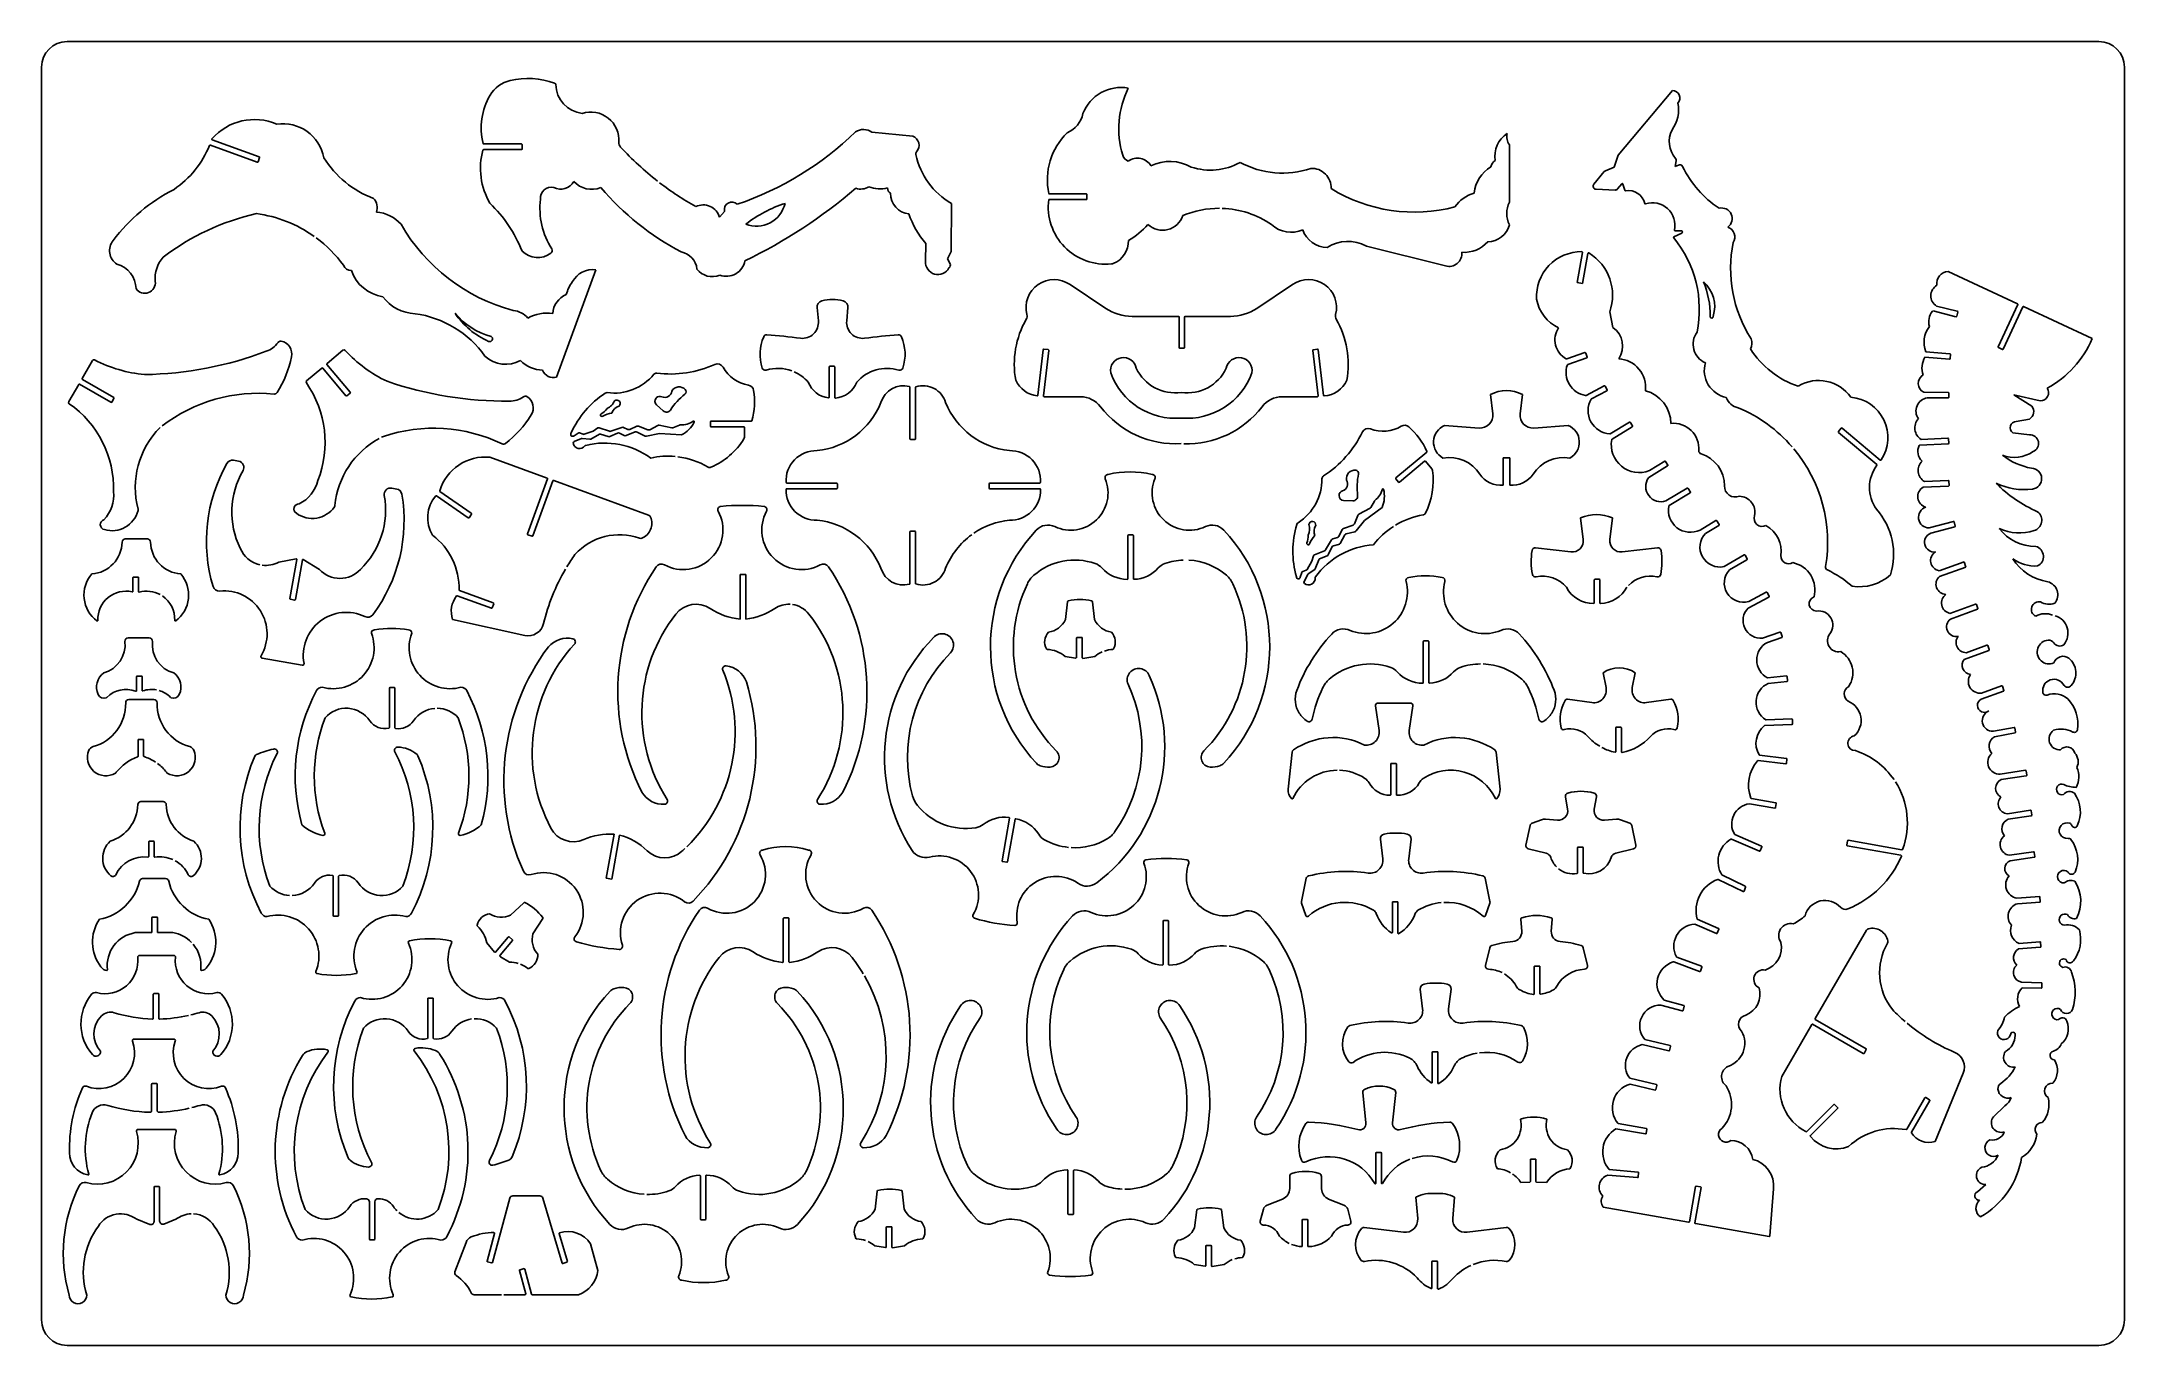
# Model space of a CAD drawing. Extents: x 0 to 655, y 0 to 410.
import ezdxf

# ---------------------------------------------------------------- set-up
doc = ezdxf.new("R2010")
doc.units = 0
doc.layers.add('WHITE', color=7, linetype='CONTINUOUS')

msp = doc.modelspace()

# ---------------------------------------------------------------- linework, layer by layer
at = {"layer": 'WHITE', "linetype": 'CONTINUOUS'}
for p, q in [((647, 410), (8, 410)), ((0, 402), (0, 8)), ((655, 8), (655, 402.000002)), ((495.75744, 374.277652), (512.869497, 394.671008)), ((273.959613, 380.268762), (261.119396, 381.517701)), ((67.821112, 372.132039), (53.079316, 377.497614)), ((53.642917, 379.154792), (68.419647, 373.776502)), ((68.539182, 373.520159), (68.077454, 372.251574)), ((150.895294, 376.069106), (138.969253, 376.069106)), ((139.018802, 377.819106), (150.895294, 377.819106)), ((151.095294, 377.619106), (151.095294, 376.269106)), ((461.614656, 377.584273), (461.614657, 359.539217)), ((494.518173, 370.578076), (495.75744, 374.277652)), ((488.154446, 365.216756), (491.433434, 369.124502)), ((491.801376, 369.399056), (494.518173, 370.578076)), ((514.036043, 372.480933), (513.756176, 370.726501)), ((513.756176, 370.726501), (514.753273, 371.208417)), ((316.729837, 360.343019), (328.529837, 360.343019)), ((328.529837, 362.093019), (316.966639, 362.093019)), ((328.729837, 360.543019), (328.729837, 361.893019)), ((494.814997, 363.33058), (488.879377, 363.574814)), ((496.978545, 365.303433), (495.622153, 363.686947)), ((497.928, 363.248087), (497.323068, 365.233176)), ((214.756963, 356.636018), (213.195798, 354.785876)), ((286.023611, 344.014094), (286.097792, 359.090878)), ((513.363914, 348.60824), (515.802644, 349.754354)), ((515.699213, 350.519785), (513.706293, 350.507802)), ((278.073264, 346.522154), (277.984081, 340.94162)), ((284.924534, 341.750577), (286.023611, 344.014094)), ((285.69944, 340.151127), (284.924534, 341.750577)), ((441.529881, 339.445742), (416.615708, 345.726948)), ((484.578347, 343.72271), (482.912892, 334.277445)), ((484.636306, 333.973561), (486.300119, 343.409514)), ((161.960563, 304.507774), (174.255533, 338.287925)), ((482.912892, 334.277445), (484.636306, 333.973561)), ((621.386965, 327.56884), (599.544947, 337.75394)), ((334.634075, 326.122038), (323.412943, 333.602792)), ((393.412943, 333.602792), (382.191811, 326.122038)), ((244.266861, 322.159221), (243.876865, 326.344375)), ((253.581143, 326.344375), (253.191147, 322.159221)), ((357.512943, 323.602792), (342.954578, 323.602792)), ((357.712943, 313.802792), (357.712943, 323.402792)), ((359.462943, 323.402792), (359.462943, 313.802792)), ((373.871308, 323.602792), (359.662943, 323.602792)), ((493.143309, 325.024198), (494.176162, 320.113594)), ((602.04204, 323.499914), (594.885118, 325.293513)), ((595.97472, 326.824565), (602.467453, 325.197419)), ((602.612835, 324.9548), (602.28466, 323.645295)), ((615.313476, 314.070961), (621.483703, 327.303055)), ((623.069741, 326.563472), (616.899515, 313.331379)), ((644.860336, 316.623027), (623.335527, 326.66021)), ((16.000835, 309.725073), (12.727273, 304.055097)), ((89.728288, 308.449116), (97.038097, 299.737624)), ((94.768328, 312.939292), (89.75294, 308.730882)), ((249.229004, 307.931114), (247.879004, 307.931114)), ((313.30556, 298.78326), (314.994878, 313.127026)), ((316.732866, 312.922337), (315.041834, 298.564013)), ((315.216898, 313.30226), (316.557632, 313.144357)), ((359.262943, 313.602792), (357.912943, 313.602792)), ((401.43175, 298.563031), (399.745423, 312.881399)), ((399.920657, 313.103419), (401.261391, 313.261322)), ((401.483411, 313.086088), (403.172098, 298.747683)), ((485.346289, 312.194684), (479.663473, 310.230293)), ((479.950187, 308.477798), (485.918021, 310.540712)), ((486.041705, 310.795078), (485.600655, 312.070999)), ((599.985758, 310.122864), (592.301173, 310.761213)), ((592.618575, 312.490874), (600.130629, 311.866857)), ((600.313386, 311.650987), (600.201628, 310.305621)), ((616.633729, 313.234641), (615.410214, 313.805175)), ((11.652273, 302.193142), (8.535374, 296.794516)), ((21.773957, 296.580325), (11.925478, 302.266347)), ((12.800478, 303.781892), (22.648957, 298.09587)), ((88.105944, 307.348889), (83.330578, 303.341881)), ((95.697519, 298.612746), (88.387711, 307.324237)), ((247.679004, 307.731114), (247.679004, 298.153571)), ((249.429004, 298.11929), (249.429004, 307.731114)), ((273.078049, 301.347874), (273.078049, 285.075508)), ((491.457366, 301.76015), (485.701032, 298.740335)), ((492.354545, 300.480474), (491.727387, 301.675955)), ((22.722162, 297.822665), (22.047162, 296.65353)), ((97.013446, 299.455858), (95.979286, 298.588095)), ((193.288153, 297.935863), (193.232085, 297.870451)), ((193.367523, 295.779323), (195.498227, 293.861689)), ((274.828049, 285.075508), (274.828049, 301.245275)), ((315.239903, 298.340621), (326.692117, 298.308694)), ((390.133769, 298.308694), (401.23368, 298.339639)), ((455.672621, 299.063454), (456.371, 292.921337)), ((464.974242, 292.921337), (465.672621, 299.063454)), ((487.389151, 297.649741), (492.270349, 300.210454)), ((591.915869, 299.751629), (599.57739, 299.712465)), ((599.568444, 297.962488), (593.027457, 297.995923)), ((599.776365, 299.511446), (599.769464, 298.161463)), ((625.944059, 295.3515), (620.29501, 298.901275)), ((620.29501, 298.901275), (628.566195, 297.058634)), ((173.446115, 287.540599), (174.884518, 288.499534)), ((175.319982, 288.557851), (178.557036, 287.478833)), ((179.006589, 287.48115), (182.494556, 288.683897)), ((182.998492, 288.665537), (184.382978, 288.072186)), ((184.945977, 288.077243), (187.135901, 289.062708)), ((187.674442, 289.077705), (190.657221, 287.930483)), ((191.243702, 287.969298), (193.740088, 289.330962)), ((194.224872, 289.400265), (198.13916, 288.544015)), ((198.546509, 288.57703), (200.631579, 289.40284)), ((210.311541, 289.075073), (210.311541, 290.425073)), ((210.511541, 290.625073), (223.160555, 290.625073)), ((220.792842, 288.875073), (210.511541, 288.875073)), ((220.992842, 285.577013), (220.992842, 288.675073)), ((452.086766, 288.481453), (441.234871, 289.324582)), ((480.110371, 289.324582), (469.258476, 288.481453)), ((499.328394, 290.350014), (493.337845, 286.690507)), ((493.869376, 284.964515), (500.24068, 288.856618)), ((500.307093, 289.131553), (499.603329, 290.283602)), ((565.980435, 288.445782), (565.112672, 287.411622)), ((578.251912, 278.409872), (566.262202, 288.470433)), ((621.016483, 290.507736), (625.183794, 291.31123)), ((167.448509, 286.083725), (168.736976, 286.903658)), ((169.75878, 285.210026), (167.466655, 284.254974)), ((169.19178, 286.945797), (170.258527, 286.517309)), ((172.420185, 284.97722), (170.006304, 285.245429)), ((170.615764, 286.511381), (173.446115, 287.540599)), ((175.389683, 286.506381), (172.71636, 285.036054)), ((178.172182, 285.79002), (175.781208, 286.545064)), ((181.123286, 286.923058), (178.670229, 285.819183)), ((183.247713, 286.148751), (181.72359, 286.910812)), ((186.68577, 287.245996), (183.815841, 286.12298)), ((189.758003, 285.968173), (187.2539, 287.220225)), ((194.324529, 286.759477), (190.212876, 285.90879)), ((201.223558, 286.30954), (194.324529, 286.759477)), ((273.278049, 284.875508), (274.628049, 284.875508)), ((565.137323, 287.129856), (577.136047, 277.061731)), ((599.622521, 283.547002), (590.646001, 283.099165)), ((591.074594, 284.872724), (599.535323, 285.294829)), ((599.74504, 285.105043), (599.812307, 283.75672)), ((625.136154, 286.389308), (619.934975, 286.983496)), ((60.348034, 278.364389), (61.942438, 278.083253)), ((140.986653, 279.300445), (159.007202, 272.741502)), ((425.908982, 272.791052), (435.598688, 280.921682)), ((434.909793, 278.059167), (427.03386, 271.450475)), ((437.182953, 275.661264), (435.191559, 278.034516)), ((459.622621, 270.524451), (459.622621, 279.063454)), ((459.622621, 279.063454), (461.722621, 279.063454)), ((461.722621, 279.063454), (461.722621, 270.524451)), ((505.40797, 272.926002), (511.362523, 276.555603)), ((510.451684, 278.049883), (505.625493, 275.108076)), ((511.429202, 276.830474), (510.726555, 277.983204)), ((110.084845, 269.594448), (111.679248, 269.313312)), ((159.126736, 272.48516), (152.828351, 255.180489)), ((154.472813, 254.581954), (160.770996, 271.886069)), ((161.027893, 272.0054), (190.894715, 261.034785)), ((234.320739, 269.4), (250.078739, 269.4)), ((250.078739, 271.15), (234.336789, 271.15)), ((250.278739, 269.6), (250.278739, 270.95)), ((297.977359, 270.95), (297.977359, 269.6)), ((313.919309, 271.15), (298.177359, 271.15)), ((298.177359, 269.4), (313.935359, 269.4)), ((426.752094, 271.475126), (425.884331, 272.509286)), ((517.545842, 269.588869), (510.824712, 265.540136)), ((518.516959, 268.364356), (517.82036, 269.520751)), ((599.677437, 270.248994), (591.734937, 269.896717)), ((592.119713, 271.665504), (599.599895, 271.997275)), ((599.808561, 271.806334), (599.868379, 270.45766)), ((124.21031, 267.159682), (134.123095, 260.240292)), ((135.124753, 261.675277), (125.276438, 268.549665)), ((408.015816, 267.320463), (408.014911, 267.234314)), ((409.462813, 265.719475), (412.327658, 265.620072)), ((414.21996, 261.383927), (417.768866, 263.244057)), ((421.567944, 263.514963), (415.993768, 259.425024)), ((418.059691, 263.531186), (419.126127, 265.504051)), ((511.803782, 264.086929), (518.448841, 268.089838)), ((134.401568, 260.289815), (135.174276, 261.396804)), ((273.078049, 255.824492), (273.078049, 239.552126)), ((274.628049, 256.024492), (273.278049, 256.024492)), ((274.828049, 239.654725), (274.828049, 255.824492)), ((407.962336, 254.406073), (409.00647, 256.568641)), ((409.409377, 256.926296), (412.431739, 257.964766)), ((413.004245, 255.883543), (410.281189, 255.233064)), ((412.85606, 258.371483), (413.89314, 261.019224)), ((415.993768, 259.425024), (413.390869, 256.13044)), ((484.821065, 253.423133), (484.007771, 260.266151)), ((494.007771, 260.266151), (493.194477, 253.423133)), ((526.574581, 259.375816), (521.546425, 256.369867)), ((523.267467, 255.35987), (527.472543, 257.873763)), ((527.541582, 258.14805), (526.848868, 259.306777)), ((593.644256, 257.10523), (601.252184, 259.123366)), ((601.700884, 257.431867), (594.092956, 255.413731)), ((601.496778, 258.981332), (601.842918, 257.676461)), ((33.238478, 253.589455), (26.291974, 253.589455)), ((152.947885, 254.924146), (154.216471, 254.462419)), ((341.612034, 241.099609), (341.612034, 254.700869)), ((341.812034, 254.900869), (343.162034, 254.900869)), ((343.362034, 254.700869), (343.362034, 241.105947)), ((400.279467, 248.58677), (403.452775, 249.840933)), ((403.795663, 250.131675), (405.694489, 253.295054)), ((405.77588, 251.064739), (404.606288, 248.642327)), ((406.092328, 253.604914), (407.534305, 254.040311)), ((407.901002, 251.83714), (406.243612, 251.441226)), ((409.829411, 254.887619), (408.352779, 252.182585)), ((469.831461, 250.845049), (480.935184, 249.534201)), ((497.080358, 249.534201), (508.184081, 250.845049)), ((74.552413, 246.271005), (80.006973, 247.396986)), ((80.244368, 247.166387), (78.072836, 234.851015)), ((79.796249, 234.54713), (81.991923, 246.999416)), ((82.293871, 247.134915), (87.354914, 244.013578)), ((221.422426, 242.419563), (219.672426, 242.419563)), ((219.672426, 242.419563), (219.672426, 228.385312)), ((221.422426, 228.419564), (221.422426, 242.419563)), ((395.839907, 241.631794), (396.299887, 243.088111)), ((396.621201, 243.412733), (397.713804, 243.770184)), ((398.17128, 242.447516), (397.029307, 240.242554)), ((397.991274, 243.995271), (399.497879, 246.603012)), ((400.359679, 243.979894), (398.338137, 242.633741)), ((399.497879, 246.603012), (399.983368, 248.262187)), ((401.651521, 247.060056), (400.548745, 244.215341)), ((404.243507, 248.299848), (401.926581, 247.341357)), ((535.423433, 248.57518), (529.152046, 244.923518)), ((530.809337, 243.863467), (536.304011, 247.06287)), ((536.376209, 247.336343), (535.696906, 248.502983)), ((596.770999, 243.620498), (604.606135, 246.426771)), ((605.196217, 244.779257), (596.87928, 241.80042)), ((604.606135, 246.426771), (605.196217, 244.779257)), ((28.715226, 237.161171), (28.715226, 241.431038)), ((28.915226, 241.631038), (30.265226, 241.631038)), ((30.465226, 241.431038), (30.465226, 237.07365)), ((142.043602, 233.47709), (131.409638, 237.347536)), ((488.307771, 240.750069), (488.307771, 233.536295)), ((489.857771, 240.950069), (488.507771, 240.950069)), ((490.057771, 233.535932), (490.057771, 240.750069)), ((542.368702, 236.845122), (536.86905, 233.934283)), ((543.270551, 235.568733), (542.639028, 236.761914)), ((78.235068, 234.619323), (79.564558, 234.384898)), ((130.700764, 235.743234), (141.445067, 231.832628)), ((141.701409, 231.952162), (142.163136, 233.220748)), ((322.656569, 233.864491), (321.968174, 228.23035)), ((331.142756, 228.23035), (330.454361, 233.864491)), ((536.708324, 231.869211), (543.187343, 235.298407)), ((600.141862, 230.199039), (608.200018, 233.117724)), ((608.795984, 231.47233), (600.306841, 228.397539)), ((608.456173, 232.99779), (608.915919, 231.728485)), ((151.927252, 223.26987), (129.247523, 228.261905)), ((546.691757, 224.295772), (541.200509, 222.411495)), ((547.384006, 222.894597), (546.945843, 224.171512)), ((33.843476, 222.475144), (27.202347, 222.475144)), ((321.866234, 216.685668), (325.155777, 216.133206)), ((325.505465, 216.429063), (325.505465, 222.461738)), ((325.705465, 222.661738), (327.055465, 222.661738)), ((327.255465, 222.461738), (327.255465, 216.252087)), ((327.48859, 216.054849), (331.244695, 216.685668)), ((434.508686, 221.336436), (434.508686, 208.43495)), ((436.058686, 221.536436), (434.708686, 221.536436)), ((436.258686, 208.441514), (436.258686, 221.336436)), ((542.727295, 221.085237), (547.259747, 222.640511)), ((612.389885, 218.537875), (604.609475, 215.719789)), ((605.291466, 217.828064), (611.793918, 220.183269)), ((612.050074, 220.063335), (612.50982, 218.79403)), ((29.822912, 205.871996), (29.822912, 210.275144)), ((30.022912, 210.475144), (31.372912, 210.475144)), ((31.572912, 210.275144), (31.572912, 206.001867)), ((81.940185, 213.867779), (69.330124, 216.091273)), ((491.115721, 211.490194), (491.998952, 206.840038)), ((500.23249, 206.840038), (501.115721, 211.490194)), ((548.734973, 210.531857), (542.815917, 209.934801)), ((549.089523, 209.009755), (548.954036, 210.352939)), ((27.4217, 203.084213), (35.306822, 203.084213)), ((109.358423, 194.288671), (109.358423, 206.650444)), ((109.558423, 206.850444), (110.908423, 206.850444)), ((111.108423, 206.650444), (111.108423, 194.216234)), ((487.527635, 202.130471), (479.91191, 203.171173)), ((512.319532, 203.171173), (504.703807, 202.130471)), ((542.991548, 208.193639), (548.910605, 208.790693)), ((616.965789, 205.728336), (609.929875, 203.208315)), ((610.076266, 205.119608), (616.375706, 207.37585)), ((616.631431, 207.255001), (617.086638, 205.984061)), ((420.597615, 193.315536), (419.477988, 201.080864)), ((420.2698, 201.995029), (430.422563, 201.995029)), ((431.214374, 201.080864), (430.094748, 193.315536)), ((550.407749, 197.006199), (542.395999, 196.708033)), ((550.665256, 195.46471), (550.615049, 196.813776)), ((30.314261, 190.384213), (30.314261, 185.226892)), ((31.864261, 190.584213), (30.514261, 190.584213)), ((32.064261, 185.344377), (32.064261, 190.384213)), ((495.065721, 186.733852), (495.065721, 194.183884)), ((495.265721, 194.383884), (496.615721, 194.383884)), ((496.815721, 194.183884), (496.815721, 186.665619)), ((541.974504, 194.941135), (550.472832, 195.25741)), ((613.804356, 193.128534), (620.311849, 194.352796)), ((620.635402, 192.632966), (614.127909, 191.408705)), ((620.545378, 194.193221), (620.794976, 192.866496)), ((392.031385, 174.914115), (393.297615, 186.548782)), ((457.394748, 186.548782), (458.660978, 174.914115)), ((539.846494, 183.906242), (548.49843, 182.871757)), ((548.706193, 184.609381), (540.306212, 185.61374)), ((548.72076, 183.046599), (548.881034, 184.387051)), ((424.296181, 182.795029), (424.296181, 173.193167)), ((425.846181, 182.995029), (424.496181, 182.995029)), ((426.046181, 173.200049), (426.046181, 182.795029)), ((615.972869, 179.657618), (623.893099, 180.842813)), ((624.152088, 179.112083), (616.231859, 177.926889)), ((624.120496, 180.674614), (624.320287, 179.33948)), ((38.191662, 171.026721), (31.234674, 171.026721)), ((479.251059, 172.545724), (479.917821, 168.630322)), ((488.289271, 168.630322), (488.956033, 172.545724)), ((537.098462, 170.31503), (545.086906, 168.936875)), ((545.384419, 170.6614), (537.707983, 171.985728)), ((545.317996, 169.099963), (545.547506, 170.43031)), ((302.03236, 152.377703), (304.393093, 165.766087)), ((306.117607, 165.468445), (303.755773, 152.073819)), ((471.666161, 165.282744), (468.729934, 164.234862)), ((476.71578, 165.136685), (472.919128, 165.447294)), ((495.287964, 165.447294), (491.491312, 165.136685)), ((499.477158, 164.234862), (496.540931, 165.282744)), ((618.206885, 167.171147), (625.478115, 168.2967)), ((625.745819, 166.567297), (618.474589, 165.441744)), ((625.706356, 168.129649), (625.91287, 166.795538)), ((33.663168, 153.75611), (33.663168, 158.326721)), ((33.863168, 158.526721), (35.213168, 158.526721)), ((35.413168, 158.326721), (35.413168, 153.705788)), ((177.58019, 146.957418), (180.011264, 160.744726)), ((181.740625, 160.474574), (179.303604, 146.653534)), ((421.763011, 152.962359), (421.016472, 159.137988)), ((430.687489, 159.137988), (429.94095, 152.962359)), ((468.087204, 163.497635), (466.799554, 157.337059)), ((501.407538, 157.337059), (500.119888, 163.497635)), ((531.430247, 159.190101), (540.206931, 155.39208)), ((540.901942, 156.99815), (532.451748, 160.654885)), ((567.937334, 158.671333), (567.702909, 157.341842)), ((585.027298, 155.860996), (568.169025, 158.833564)), ((303.524082, 151.911587), (302.194592, 152.146011)), ((467.540678, 156.161133), (473.160713, 154.785692)), ((483.053546, 148.579359), (483.053546, 156.48163)), ((483.253546, 156.68163), (484.603546, 156.68163)), ((484.803546, 156.48163), (484.803546, 148.64673)), ((495.046379, 154.785692), (500.666414, 156.161133)), ((540.469912, 155.496201), (541.006063, 156.735169)), ((567.865141, 157.110151), (584.717894, 154.138556)), ((618.839109, 154.108774), (626.454675, 155.212828)), ((626.705753, 153.480933), (619.090188, 152.376879)), ((626.6813, 155.043592), (626.874989, 153.707559)), ((38.990315, 146.786251), (31.739304, 146.786251)), ((91.650651, 135.171796), (91.650651, 147.606006)), ((93.400651, 147.533569), (93.400651, 135.171796)), ((179.303604, 146.653534), (177.58019, 146.957418)), ((396.214329, 139.575554), (397.72423, 146.880646)), ((453.979731, 146.880646), (455.489632, 139.575554)), ((527.292009, 146.534022), (535.14002, 142.716083)), ((535.766844, 144.357239), (528.44162, 147.920851)), ((535.416132, 142.829424), (535.86797, 144.110886)), ((151.621553, 139.210681), (147.472655, 135.33717)), ((397.60055, 135.211806), (396.250536, 139.040612)), ((424.801981, 139.298719), (424.801981, 129.870384)), ((426.351981, 139.498719), (425.001981, 139.498719)), ((426.551981, 129.640314), (426.551981, 139.298719)), ((455.453425, 139.040612), (454.103411, 135.211806)), ((621.219219, 140.647168), (628.386429, 141.172456)), ((628.514344, 139.427137), (621.347134, 138.901849)), ((628.386429, 141.172456), (628.514344, 139.427137)), ((34.664809, 129.986251), (34.664809, 134.486251)), ((34.864809, 134.686251), (36.214809, 134.686251)), ((36.414809, 134.486251), (36.414809, 129.986251)), ((93.200651, 134.971796), (91.850651, 134.971796)), ((154.500793, 129.439862), (157.595007, 134.198356)), ((233.250581, 134.225113), (233.250581, 120.610671)), ((234.800581, 134.425113), (233.450581, 134.425113)), ((235.000581, 120.648822), (235.000581, 134.225113)), ((352.67362, 119.78714), (352.67362, 133.382061)), ((352.87362, 133.582061), (354.22362, 133.582061)), ((354.42362, 133.382061), (354.42362, 119.780802)), ((465.168957, 133.923418), (465.486386, 130.238699)), ((474.78531, 130.238699), (475.102739, 133.923418)), ((519.88964, 132.453404), (526.711604, 129.495816)), ((527.407694, 131.101418), (520.704114, 134.00768)), ((29.451813, 129.786252), (34.464809, 129.786251)), ((36.614809, 129.786251), (41.277806, 129.786252)), ((139.973786, 126.558956), (142.445648, 123.661343)), ((142.751014, 123.662586), (146.742501, 128.419454)), ((148.083078, 127.294576), (144.20535, 122.673279)), ((147.024267, 128.444106), (148.058427, 127.576343)), ((455.448463, 125.039549), (454.135166, 119.49859)), ((486.13653, 119.49859), (484.823233, 125.039549)), ((526.974654, 129.59976), (527.511639, 130.838368)), ((573.908198, 130.559627), (557.742036, 102.748984)), ((628.575656, 125.193857), (621.666976, 124.651158)), ((621.912902, 126.425867), (628.43861, 126.938482)), ((628.653659, 126.754759), (628.75938, 125.408905)), ((41.5895, 122.604911), (30.730154, 122.604911)), ((144.283053, 122.221865), (147.158104, 120.530597)), ((469.435848, 110.55884), (469.435848, 119.091725)), ((469.635848, 119.291725), (470.985848, 119.291725)), ((471.185848, 119.091725), (471.185848, 110.607347)), ((513.280342, 120.573676), (521.417732, 117.598006)), ((522.018746, 119.241564), (514.245599, 122.084038)), ((521.674254, 117.717154), (522.137894, 118.985042)), ((433.570656, 111.973171), (434.317195, 105.797542)), ((442.495134, 105.797542), (443.241673, 111.973171)), ((622.626671, 114.195039), (628.898449, 114.029359)), ((628.852235, 112.279969), (622.891943, 112.437421)), ((629.093097, 113.824147), (629.057447, 112.474618)), ((35.109827, 102.811832), (35.109827, 110.404911)), ((35.309827, 110.604911), (36.659827, 110.604911)), ((36.859827, 110.404911), (36.859827, 102.800449)), ((121.430553, 109.026539), (121.430553, 96.664766)), ((122.980553, 109.226539), (121.630553, 109.226539)), ((123.180553, 96.592329), (123.180553, 109.026539)), ((509.266486, 107.015981), (515.964762, 105.210834)), ((516.42013, 106.90055), (510.297824, 108.550476)), ((516.209914, 105.351902), (516.561199, 106.655398)), ((556.667123, 100.886298), (547.25359, 84.581579)), ((572.888399, 91.75188), (556.940328, 100.959503)), ((557.814945, 102.475268), (573.763399, 93.267424)), ((41.556798, 96.315391), (29.020875, 96.315391)), ((437.356165, 82.705568), (437.356165, 92.133902)), ((437.556165, 92.333902), (438.906165, 92.333902)), ((439.106165, 92.133902), (439.106165, 82.475498)), ((503.382359, 94.570416), (511.731131, 92.575441)), ((512.13785, 94.277522), (504.230797, 96.166946)), ((511.972136, 92.723483), (512.285891, 94.036516)), ((573.836604, 92.994219), (573.161604, 91.825085)), ((595.478261, 64.158044), (604.332748, 85.626358)), ((34.588837, 73.818468), (34.588837, 82.115391)), ((34.788837, 82.315391), (36.138837, 82.315391)), ((36.338837, 82.115391), (36.338837, 73.827275)), ((416.469758, 69.971872), (415.477082, 79.501563)), ((425.835736, 79.501563), (424.843059, 69.971872)), ((507.849784, 81.996892), (499.426791, 84.018558)), ((499.555857, 82.187878), (507.441353, 80.295221)), ((507.682508, 80.44302), (507.997583, 81.755737)), ((555.112991, 67.243185), (563.593084, 75.748157)), ((564.832332, 74.512534), (556.296726, 65.951886)), ((563.875926, 75.748571), (564.831918, 74.795376)), ((586.54238, 67.935019), (592.261213, 77.840328)), ((593.776757, 76.965328), (588.046019, 67.039397)), ((592.534418, 77.913533), (593.703552, 77.238533)), ((617.414313, 75.346466), (613.859173, 71.90176)), ((41.823216, 67.92631), (30.289948, 67.92631)), ((495.079304, 68.101263), (504.365251, 66.47457)), ((504.667214, 68.198321), (495.759014, 69.758842)), ((504.596761, 66.63706), (504.829704, 67.966811)), ((419.606409, 60.480025), (419.606409, 50.986867)), ((421.156409, 60.680025), (419.806409, 60.680025)), ((421.356409, 51.036016), (421.356409, 60.480025)), ((207.154287, 39.714915), (207.154287, 53.309837)), ((208.904287, 53.316175), (208.904287, 39.714915)), ((322.771228, 41.359522), (322.771228, 54.960782)), ((324.521228, 54.954444), (324.521228, 41.359522)), ((392.500559, 53.08667), (392.500559, 49.281881)), ((402.527327, 49.250835), (402.504774, 53.09126)), ((468.18619, 58.37154), (468.18619, 51.518368)), ((469.73619, 58.57154), (468.38619, 58.57154)), ((469.93619, 51.526087), (469.93619, 58.37154)), ((492.515299, 53.560068), (501.900862, 52.768761)), ((502.047885, 54.512574), (492.999697, 55.275438)), ((502.116958, 52.951251), (502.230375, 54.296478)), ((35.356582, 38.948065), (35.356582, 49.743021)), ((35.556582, 49.943021), (36.906582, 49.943021)), ((37.106582, 49.743021), (37.106582, 39.087091)), ((141.75734, 26.056119), (147.238808, 46.267845)), ((148.203945, 47.006098), (156.690533, 47.006098)), ((157.64999, 46.287953), (163.647426, 25.872224)), ((262.79084, 48.485861), (262.102445, 42.851721)), ((271.277027, 42.851721), (270.588631, 48.485861)), ((390.280388, 46.024269), (385.445803, 44.12489)), ((409.555315, 44.12489), (404.747438, 46.013777)), ((432.205742, 46.636584), (432.769656, 39.86521)), ((443.815502, 39.86521), (444.379416, 46.636583)), ((467.9906, 51.318416), (465.177354, 51.25637)), ((473.295027, 51.25637), (470.13178, 51.326135)), ((520.155687, 49.949632), (518.200598, 38.861772)), ((519.924012, 38.557887), (521.8791, 49.645748)), ((521.716868, 49.877439), (520.387378, 50.111864)), ((544.64606, 49.24199), (543.492529, 34.421761)), ((611.450066, 50.585598), (608.84416, 48.328869)), ((29.881581, 39.649599), (33.987424, 38.018698)), ((38.47574, 38.157724), (42.231583, 39.649599)), ((103.070225, 45.104388), (103.070225, 33.41495)), ((104.820225, 33.41495), (104.820225, 45.1278)), ((208.704287, 39.514915), (207.354287, 39.514915)), ((324.321228, 41.159522), (322.971228, 41.159522)), ((362.610675, 36.976528), (363.29907, 42.610669)), ((371.096862, 42.610669), (371.785257, 36.976528)), ((384.246208, 42.784479), (383.251665, 39.099093)), ((396.450559, 31.264533), (396.450559, 39.41417)), ((396.650559, 39.61417), (398.000559, 39.61417)), ((398.200559, 39.41417), (398.200559, 31.255089)), ((411.749453, 39.099093), (410.75491, 42.784479)), ((517.968907, 38.69954), (491.117382, 43.434188)), ((103.270225, 33.21495), (104.620225, 33.21495)), ((142.423083, 35.19674), (140.068351, 26.514176)), ((165.326476, 26.365471), (162.743809, 35.157065)), ((265.639736, 30.932239), (265.639736, 37.083109)), ((265.839736, 37.283109), (267.189736, 37.283109)), ((267.389736, 37.083109), (267.389736, 30.873458)), ((428.296406, 35.563006), (415.959794, 37.076399)), ((460.625364, 37.076399), (448.288752, 35.563006)), ((543.258402, 34.240319), (520.086243, 38.326195)), ((129.989637, 23.137065), (133.473869, 32.375475)), ((140.209029, 26.2688), (141.511963, 25.915441)), ((172.615768, 31.930715), (174.907418, 23.531765)), ((262.000505, 31.307039), (265.406611, 30.735001)), ((267.622861, 30.67622), (271.378967, 31.307038)), ((366.147966, 31.207916), (366.147966, 25.057046)), ((367.697966, 31.407916), (366.347966, 31.407916)), ((367.897966, 24.998265), (367.897966, 31.207916)), ((437.242579, 18.035401), (437.242579, 26.308816)), ((437.442579, 26.508816), (438.792579, 26.508816)), ((438.992579, 26.308816), (438.992579, 17.891402)), ((150.296294, 23.545732), (152.220732, 16.164569)), ((151.745697, 24.130309), (150.439367, 23.78972)), ((154.055545, 16.063654), (151.989685, 23.987237)), ((163.895689, 25.736704), (165.190955, 26.117209)), ((365.914841, 24.859808), (362.508735, 25.431845)), ((371.887197, 25.431845), (368.131091, 24.801027)), ((144.585934, 15.914112), (135.983906, 15.914112)), ((152.027202, 15.914112), (145.385934, 15.914112)), ((168.796352, 15.914113), (154.249075, 15.914112)), ((8, 0), (647, 0))]:
    msp.add_line(p, q, dxfattribs=at)
for centre, radius, start, end in [((8, 402), 8, 90, 180), ((647, 402), 8, 0.000014, 90), ((158.373486, 382.876733), 20.154957, 149.356929, 194.089046), ((149.636576, 388.052596), 10, 103.283288, 149.356928), ((152.950519, 374.015341), 24.423133, 69.937592, 103.283287), ((161.157194, 396.486807), 0.5, 2.148376, 69.93762), ((171.140129, 396.861306), 9.489958, -177.851618, -97.071515), ((339.463398, 382.762206), 12.84645, 79.7515, 158.851621), ((367.078897, 382.707356), 28.333729, 153.378163, 197.250512), ((512.818299, 392.265034), 2.406519, -41.328941, 88.780957), ((172.685405, 379.004109), 8.864952, -4.161377, 107.824389), ((319.187159, 389.134091), 8.47494, -66.913266, -11.827586), ((504.214987, 388.598597), 10.615654, -36.47706, 11.284155), ((66.944546, 367.623379), 17.876578, 67.041773, 138.471883), ((75.804036, 371.039903), 13.179761, 10.593413, 98.229597), ((186.607798, 453.268865), 99.727844, -71.209603, -45.928726), ((258.474383, 377.821957), 4.544735, 54.409019, 123.382309), ((272.900943, 377.408182), 3.050196, -42.127852, 69.691027), ((336.759919, 366.646835), 20.466466, 134.125953, 192.40547), ((465.430866, 373.993461), 8.421005, 122.450842, 189.557496), ((465.075816, 380.10355), 4.280932, 166.54638, 216.049782), ((520.064885, 378.585353), 8.197542, 153.151904, 220.283789), ((24.119793, 389.145431), 31.021497, -55.617424, -22.277324), ((53.010912, 377.309675), 0.2, 70.000054, 157.722684), ((53.711321, 379.34273), 0.2, 138.471965, 249.999966), ((68.351243, 373.588563), 0.2, -20, 69.999999), ((115.395673, 390.159996), 31.437209, -147.918374, -110.545302), ((159.908132, 370.169269), 21.900802, 164.772306, 210.129721), ((138.969253, 375.869106), 0.2, 90, 164.772306), ((139.018802, 378.019106), 0.2, -165.910955, -90), ((150.895294, 377.619106), 0.2, 0.000004, 90), ((150.895294, 376.269106), 0.2, -90, -0.000003), ((183.521712, 378.215684), 2, 175.838619, 222.685488), ((253.50997, 442.766116), 97.210895, -137.314538, -127.965173), ((275.904771, 374.691362), 1, 137.872164, 192.257049), ((298.024803, 379.496955), 23.636023, -167.742919, -120.305571), ((342.36496, 374.738952), 2.385078, -169.516593, -104.904382), ((67.889515, 372.319978), 0.2, -109.999676, -19.999946), ((344.624935, 368.365516), 4.980977, 31.267741, 125.231493), ((354.851189, 358.636264), 13.684833, 60.728602, 115.859042), ((367.566494, 388.57022), 18.977989, -108.507456, -60.553172), ((390.188982, 396.533885), 27.864857, -118.492165, -71.223538), ((399.423805, 364.045781), 6.111952, -2.553899, 92.492242), ((461.703063, 360.974389), 11.323953, 121.446639, 172.753885), ((458.667207, 370.116618), 2.918335, 121.860648, 169.765252), ((492.199478, 368.481715), 0.999999, 113.459603, 140.00001), ((513.048528, 372.638461), 1.000001, -9.063444, 40.283818), ((515.188431, 370.308063), 1, 26.032858, 115.795329), ((546.41301, 385.5595), 33.750262, -153.967112, -124.020995), ((67.389993, 313.434037), 56.339608, 117.199022, 142.805252), ((101.480793, 357.853009), 4.066864, -21.444183, 44.873314), ((180.40059, 357.569897), 23.691191, 173.00083, 212.577039), ((160.316873, 360.766987), 3.44492, 77.728802, 185.166245), ((163.192482, 368.414556), 4.787933, -116.594486, -29.471487), ((173.01965, 371.164175), 7.621374, -137.943917, -68.236324), ((241.17693, 419.970262), 85.972333, -139.456467, -117.771548), ((253.50997, 442.766116), 97.210895, -127.493372, -119.459687), ((151.601928, 485.852627), 160.597252, -64.330348, -49.412651), ((257.61644, 368.198222), 4.568949, -109.549776, -56.369439), ((263.674397, 373.242874), 9.526067, -111.734168, -75.901103), ((268.009856, 364.048446), 2.015439, -178.729643, -120.115826), ((273.39737, 362.18494), 6.399888, 178.92451, 263.957179), ((334.609057, 358.032514), 18.027893, 172.63656, 275.99785), ((316.966639, 362.293019), 0.2, -167.59453, -90), ((328.529837, 361.893019), 0.2, 0, 90), ((328.529837, 360.543019), 0.2, -89.999997, -0.000039), ((431.74455, 406.56017), 50.178915, -121.495248, -75.308972), ((453.807035, 351.534135), 11.369454, 107.070519, 145.20679), ((488.92049, 364.573969), 1, 140.00001, 267.643736), ((494.856108, 364.329735), 1.000001, -92.35615, -39.999997), ((497.131754, 365.174875), 0.2, 16.947955, 139.999916), ((498.119314, 363.306388), 0.2, -163.052045, -80.525041), ((499.020814, 357.90466), 5.276437, 13.007914, 99.474825), ((84.610284, 281.090247), 76.752126, 102.86404, 127.197616), ((62.227395, 315.7953), 40.468573, 54.553648, 82.481838), ((104.647202, 345.247134), 11.136263, 41.02018, 86.814016), ((111.568281, 328.450788), 42.523884, 21.679848, 46.264509), ((208.048546, 353.312846), 5.353879, 15.969953, 116.01171), ((217.064418, 357.17241), 2.368981, 45.2969, 193.086582), ((246.358185, 320.744482), 40.402642, 108.117995, 128.037892), ((224.74875, 361.252881), 9.28784, -110.719439, -13.124673), ((299.681978, 365.142265), 28.524464, -160.92564, -139.248703), ((352.506322, 357.403236), 6.714262, -132.914737, -18.410256), ((370.280023, 328.252165), 29.33739, 89.608633, 112.872859), ((370.280023, 328.252165), 29.337391, 55.693737, 88.046037), ((468.980417, 355.965359), 8.186995, 154.117394, 205.882606), ((504.35672, 359.137327), 0.2, -166.992169, -71.544596), ((506.645984, 352.277679), 7.031563, -12.538016, 108.455352), ((528.379815, 354.383219), 3.313821, -55.13898, 104.861921), ((26.383089, 344.284475), 5.028802, 140.357894, 237.49187), ((62.227395, 315.7953), 40.468573, 36.163348, 53.420855), ((163.226487, 381.323687), 57.838781, -150.173536, -104.917322), ((334.176604, 347.29794), 7.615912, -67.961826, 1.564379), ((329.328863, 369.162137), 24.985324, -60.084295, -41.869807), ((392.897227, 358.820501), 8.781779, -133.83547, -65.109172), ((404.353372, 353.439755), 8.179307, -161.574043, -90.539369), ((410.841398, 335.028196), 12.157547, 61.643461, 122.683348), ((454.654669, 354.286162), 7.213263, -88.589465, -15.228164), ((513.448982, 348.427232), 0.2, 115.172031, 219.230391), ((485.670642, 325.746992), 35.661253, -11.486685, 39.230681), ((513.70509, 350.707798), 0.2, 167.461926, 270.344514), ((515.598724, 350.116503), 0.415614, -60.616871, 76.008143), ((529.219324, 348.56041), 3.277971, -31.79881, 71.232252), ((45.660156, 335.597042), 9.974459, 138.337009, 185.677781), ((156.042388, 349.182518), 7.057647, -134.630853, -54.103701), ((159.594108, 344.275342), 1, -54.103703, 32.577037), ((199.855084, 337.734639), 6.294303, 6.99922, 78.42209), ((215.317718, 342.159769), 5.946258, -110.21753, -10.214807), ((281.864407, 340.623825), 3.893318, 175.31798, 333.323476), ((442.578983, 343.401361), 4.092376, -104.853906, 4.829712), ((447.309877, 353.844944), 10.120118, -93.699852, -41.986122), ((484.314183, 329.770321), 14.187281, 89.724718, 183.025402), ((484.381386, 343.75744), 0.2, -9.999969, 89.724718), ((486.49708, 343.374784), 0.2, 58.565201, 169.99987), ((478.481773, 330.261527), 15.568887, -19.657519, 58.565186), ((571.962429, 338.594574), 40.797638, 168.349753, 212.769494), ((21.586433, 332.224501), 8.094667, 0.752173, 75.007131), ((32.441866, 334.176065), 3.321267, -146.247846, 7.511364), ((97.302551, 340.569293), 2.564204, -159.597379, -87.215429), ((109.158863, 342.059196), 12.411486, -160.949735, -98.734554), ((176.839698, 327.335275), 12.257594, 144.041417, 165.258393), ((173.408673, 330.896019), 7.440258, 83.464355, 150.737193), ((210.880531, 342.004023), 5.924228, -143.757994, -66.289256), ((284.799497, 339.71512), 1, -57.056938, 25.849396), ((318.380322, 326.394322), 8.791434, 55.079033, 194.4316), ((336.28383, 342.09236), 2, -84.002152, -67.961816), ((398.445564, 326.394322), 8.791434, -14.4316, 124.92097), ((498.190245, 324.092664), 26.54865, -1.030159, 23.036368), ((515.66064, 326.618286), 10.501858, -16.631342, 48.48226), ((599.791544, 333.976098), 3.785882, 93.734659, 188.984296), ((118.048224, 337.960383), 13.520727, -142.831325, -92.652328), ((167.523396, 324.151027), 6.795022, 111.930469, 176.817033), ((245.868238, 326.529942), 2, 104.41216, 185.32377), ((248.729004, 315.397801), 13.493848, 75.587842, 104.412158), ((251.58977, 326.529942), 2, -5.32377, 75.587842), ((482.219995, 331.15343), 12.260098, -169.985994, -114.721407), ((597.917911, 330.082256), 3.793223, 119.464053, 239.184207), ((621.302441, 327.387578), 0.2, -25, 64.999995), ((113.006705, 292.430623), 32.326542, 35.20763, 82.148783), ((146.878521, 338.412954), 21.803934, -140.663588, -104.697179), ((150.544118, 338.350753), 24.713675, -146.17041, -113.873756), ((147.78728, 318.846448), 6.610648, 39.512655, 85.226985), ((158.936523, 312.493609), 12.168921, 81.482609, 119.808663), ((239.28843, 321.695303), 5, -97.105536, 5.32377), ((258.169578, 321.695303), 5, 174.67623, 277.105536), ((334.269102, 308.556907), 28.384859, 150.096844, 190.264071), ((307.929402, 323.704837), 2, -29.903158, 14.431601), ((342.954578, 338.602792), 15, -123.690069, -90), ((357.512943, 323.402792), 0.2, 0, 89.999997), ((359.662943, 323.402792), 0.2, 90.000003, 180), ((373.871308, 338.602792), 15, -90, -56.309932), ((408.896484, 323.704837), 1.999999, 165.568399, 209.903158), ((382.556784, 308.556907), 28.384859, -10.264071, 29.903156), ((525.228795, 323.582601), 0.495275, 176.208229, 363.463571), ((598.659397, 321.896267), 5.187517, 140.040015, 196.961796), ((594.836499, 325.099512), 0.2, 75.930881, 140.040014), ((602.090659, 323.693914), 0.2, -104.069155, -14.069203), ((602.418834, 325.003418), 0.2, -14.069102, 75.930848), ((623.251003, 326.478949), 0.2, 65.000001, 155.000001), ((68.267494, 319.644881), 7.420792, -71.282872, -35.03571), ((75.162393, 314.810615), 0.999999, 80.620524, 144.96435), ((74.673865, 311.85311), 3.997582, -14.592238, 80.620459), ((140.944284, 316.537017), 0.882483, -117.124964, 62.874974), ((239.670565, 311.697122), 13.747971, 156.40369, 198.474357), ((227.988471, 316.800007), 1, 85.653905, 156.403667), ((211.289717, 97.085156), 221.348506, 82.894464, 85.653766), ((286.168291, 97.085156), 221.348506, 94.346235, 97.105536), ((269.469537, 316.800007), 1, 23.59631, 94.346234), ((257.787443, 311.697122), 13.747971, -18.474357, 23.596308), ((482.681301, 316.211164), 6.761357, 145.745324, 241.972324), ((490.088423, 314.282308), 7.121342, -34.346067, 54.969495), ((525.794901, 314.855999), 6.415891, 143.798424, 246.369104), ((534.326867, 315.230168), 3.568966, -30.468567, 21.055885), ((599.779244, 315.531662), 7.779561, 141.42148, 203.00857), ((615.828915, 328.737985), 31.457839, -61.807591, -22.651022), ((16.433847, 309.475073), 0.5, 62.491877, 149.99996), ((36.218118, 347.467237), 42.334821, -117.50807, -95.220414), ((30.542903, 418.776428), 113.483057, -89.079416, -69.304054), ((46.735973, 317.086476), 32.412945, -32.556592, -11.100551), ((89.881497, 308.577673), 0.2, 129.999995, 219.999977), ((95.089721, 312.55627), 0.5, 42.491869, 129.999946), ((126.67494, 341.490607), 42.334822, -137.50807, -115.220415), ((145.957313, 318.250942), 9.712477, -132.307993, -61.675746), ((157.575846, 316.435505), 9.720841, -136.150855, -90.215648), ((197.724549, 339.815926), 34.338237, -97.148868, -65.914562), ((212.554127, 306.641371), 1.999999, 29.051376, 114.085434), ((247.879004, 307.731114), 0.2, 90.000004, 179.999963), ((249.229004, 307.731114), 0.2, 0, 90), ((315.193505, 313.103633), 0.2, 83.283041, 173.283006), ((316.534239, 312.94573), 0.2, -6.716994, 83.283008), ((340.23683, 306.558162), 4.095118, 10.040026, 190.040024), ((357.912943, 313.802792), 0.2, 180, 270), ((359.262943, 313.802792), 0.2, -90, 0), ((376.589056, 306.558162), 4.095118, -10.040024, 169.959974), ((399.94405, 312.904792), 0.2, 96.717047, 186.716994), ((401.284784, 313.062695), 0.2, 6.716994, 96.71699), ((486.745829, 305.950831), 7.324811, 160.844027, 260.811522), ((479.598132, 310.419318), 0.2, -118.027674, -70.931157), ((480.015527, 308.288773), 0.2, 109.068843, 160.844025), ((485.411629, 312.005659), 0.2, 19.06884, 109.068841), ((485.85268, 310.729738), 0.2, -70.931157, 19.068843), ((495.397362, 301.22355), 9.058966, -6.349849, 86.387683), ((531.550971, 306.600335), 8.660635, 164.064878, 258.499689), ((561.04472, 328.220305), 27.892055, -147.953237, -107.940641), ((597.857583, 307.360191), 6.514648, 148.529624, 199.423622), ((600.002314, 310.322177), 0.2, -94.748562, -4.748588), ((600.114072, 311.667543), 0.2, -4.748588, 85.251383), ((615.494738, 313.986437), 0.2, 155.000001, 244.999963), ((616.718253, 313.415902), 0.2, -115, -24.999999), ((11.825478, 302.093142), 0.2, 59.999988, 149.999988), ((12.900478, 303.955097), 0.2, 150.000028, 240), ((83.651972, 302.958859), 0.5, 130.000033, 214.915458), ((56.337318, 283.892948), 32.810648, -21.335848, 34.915439), ((88.234502, 307.19568), 0.2, 40.000001, 129.999947), ((145.731162, 410.440365), 113.483057, -109.079416, -89.304054), ((160.943999, 308.003425), 3.640464, -159.268391, -73.785136), ((180.069497, 315.602947), 16.131548, -97.753344, -39.298916), ((193.326783, 304.752403), 1, 82.851121, 140.701085), ((200.474228, 298.748372), 2.682848, 44.272654, 149.459395), ((224.080894, 313.044275), 11.185733, -150.948649, -99.323047), ((221.944795, 300.032717), 2, 8.919478, 80.67695), ((227.579553, 307.657542), 1, -161.525659, -73.115859), ((231.550565, 294.574388), 12.672522, 69.650227, 106.884146), ((231.550565, 294.574388), 12.672522, 41.056427, 66.025434), ((248.396022, 305.712176), 7.814028, -158.888799, -96.917376), ((249.061986, 305.712176), 7.814029, -85.72922, -21.111201), ((265.907443, 294.574388), 12.672522, 73.115854, 138.943573), ((271.03615, 294.416253), 7.372166, 75.119009, 163.501346), ((269.878455, 307.657542), 0.999999, -106.884141, -18.474341), ((272.878049, 301.347874), 0.2, 0, 75.118887), ((275.028049, 301.245275), 0.2, 107.794979, 179.999963), ((277.219948, 294.416253), 7.372166, 16.498654, 107.794979), ((314.135856, 307.155618), 8.612129, -154.876393, -97.025688), ((356.558642, 313.180788), 21.636063, -160.178614, -85.083481), ((356.558642, 313.180788), 13.636063, -154.321931, -82.184414), ((360.267244, 313.180788), 13.636063, -97.815585, -25.678069), ((360.267244, 313.180788), 21.636063, -94.916519, -19.821386), ((402.69003, 307.155618), 8.612128, -85.358648, -25.123607), ((491.550279, 301.583042), 0.2, 27.681879, 117.681841), ((558.836187, 290.99179), 12.453005, 35.140049, 120.835502), ((593.315331, 302.528427), 3.109518, 121.002112, 243.252628), ((8.968387, 296.544516), 0.5, 150.000017, 234.915493), ((-10.178066, 269.286258), 32.810648, -1.335848, 54.915439), ((21.873957, 296.75353), 0.2, -120.000012, -30.000027), ((22.548957, 297.922665), 0.2, -30.000012, 60), ((68.200409, 249.537526), 49.892056, 84.347854, 127.459046), ((73.212699, 300.182154), 1, -95.652194, -32.556651), ((95.850728, 298.741303), 0.2, -140.000001, -49.999994), ((96.884888, 299.609067), 0.2, -49.999972, 39.999963), ((147.275696, 304.384612), 7.420793, -91.282873, -55.035702), ((152.101365, 297.483694), 1, 60.620459, 124.96429), ((150.630773, 294.871635), 3.997582, -34.592237, 60.620447), ((193.541392, 274.772495), 29.604052, 123.489088, 155.729857), ((177.758301, 298.628015), 1, 82.246652, 123.489107), ((175.489208, 299.161174), 5.133759, -62.856793, -24.42338), ((182.90174, 291.743077), 3.88732, 109.724323, 158.825225), ((180.876681, 296.220403), 1.085258, -48.922, 131.077996), ((194.37097, 296.894264), 1.5, 139.398709, 228.012777), ((194.427038, 296.959676), 1.5, 65.105535, 139.398697), ((195.980948, 300.308135), 2.191451, -114.894471, -5.14382), ((215.938001, 282.144399), 21.790277, 128.730149, 146.566452), ((201.679191, 299.923124), 1, -51.269884, 44.272649), ((201.709725, 296.856942), 22.482764, -15.705725, 8.919477), ((241.287969, 305.706844), 24.473373, -83.915693, -22.0734), ((247.479004, 298.153571), 0.2, -96.917277, 0), ((249.629004, 298.11929), 0.2, -179.999997, -85.72922), ((306.968129, 305.706844), 24.473374, -157.9266, -96.084307), ((313.106932, 298.806653), 0.2, -97.025637, -6.71695), ((315.240461, 298.54062), 0.2, 173.283035, 269.840231), ((326.669814, 290.308725), 8, 37.424585, 89.840269), ((356.558642, 313.180788), 29.636064, -142.575415, -86.412713), ((360.267244, 313.180788), 29.636063, -92.038724, -37.424585), ((390.156072, 290.308725), 8.000001, 90.159734, 142.575415), ((401.233122, 298.539638), 0.2, -89.840144, 6.71695), ((403.370725, 298.771076), 0.2, -173.283006, -85.358647), ((460.672621, 289.499746), 10.791872, 62.398991, 117.601009), ((485.60812, 298.917443), 0.2, -99.188479, -62.318163), ((493.635213, 293.943287), 7.293485, 150.162121, 266.75421), ((487.482064, 297.472633), 0.2, 117.68187, 150.162123), ((492.177437, 300.387562), 0.2, -62.318162, 27.681798), ((501.566906, 289.757336), 10.841231, 0.946864, 74.847132), ((534.321927, 299.52184), 4.712973, -162.614081, -98.875939), ((515.796548, 252.572078), 45.885648, 40.826615, 67.177263), ((567.937454, 285.479717), 12.72583, -33.517374, 85.121931), ((593.695805, 293.815549), 4.233464, 99.083441, 214.953728), ((599.569467, 298.162486), 0.2, -90.292872, -0.292871), ((599.576367, 299.512468), 0.2, -0.292872, 89.707077), ((623.714784, 293.679321), 2.786727, -58.187223, 36.873557), ((628.688829, 299.540286), 2.48468, -92.829049, 36.324735), ((56.257909, 269.762767), 26.81335, 135.220298, 194.579503), ((123.234529, 238.528193), 49.892056, 64.347854, 108.377762), ((126.167659, 309.344712), 32.412945, -52.556592, -31.100551), ((175.161868, 288.083509), 0.5, 71.565051, 123.690063), ((176.183364, 292.597916), 0.457129, 124.695118, 304.695154), ((173.414298, 297.864603), 5.49679, -62.843443, -36.528357), ((180.040015, 286.009037), 7.178872, 96.10224, 120.06465), ((182.722749, 288.022136), 0.7, 66.801431, 109.025599), ((187.423156, 288.424363), 0.7, 68.962442, 114.227745), ((194.075284, 288.716435), 0.7, 77.660898, 118.61046), ((196.501674, 294.976631), 1.500001, -131.98719, -33.433579), ((198.288748, 289.227845), 0.7, -102.339087, -68.393523), ((200.88934, 288.752026), 0.7, 87.59792, 111.606508), ((201.195022, 296.038923), 6.593306, -92.402128, -55.30474), ((197.046205, 294.465745), 9.16373, -62.879895, -26.590181), ((205.06185, 290.453527), 0.2, -26.590185, 124.695255), ((210.511541, 290.425073), 0.2, 90.000003, 179.999997), ((210.511541, 289.075073), 0.2, 180, 269.999997), ((220.792842, 288.675073), 0.2, 0.000004, 89.999997), ((223.160555, 290.825073), 0.2, -90, -15.705771), ((417.178614, 286.373198), 2, 69.051334, 154.085438), ((421.892924, 298.68737), 11.185733, -110.948649, -59.32305), ((428.620244, 287.34688), 2, 48.919472, 120.676925), ((415.16063, 271.907242), 22.482764, 24.294275, 48.919478), ((443.464287, 284.062573), 5.714808, 112.961476, 241.21059), ((452.396609, 292.469435), 4, -94.442624, 6.486863), ((468.948633, 292.469435), 4, 173.513137, 274.442624), ((477.880955, 284.062573), 5.714808, -61.21059, 67.038524), ((499.432655, 290.17934), 0.2, 31.419962, 121.41993), ((500.136419, 289.027292), 0.2, -58.580071, 31.419863), ((513.162008, 281.925741), 8.046281, -3.858735, 95.386633), ((566.133644, 288.317225), 0.2, 50.000001, 140.000001), ((593.454896, 288.496603), 4.335705, 138.135369, 236.701557), ((621.009865, 288.581702), 1.926045, 89.803128, 236.076787), ((118.92969, 261.618278), 26.81335, 118.499133, 174.579503), ((118.92969, 261.618278), 26.81335, 115.2203, 116.746006), ((145.266024, 284.404272), 1, -115.652204, -52.556641), ((167.001163, 286.512326), 0.619529, 136.225983, 316.225925), ((167.658963, 283.793435), 0.500001, 112.619874, 191.018053), ((169.196602, 284.092826), 2.066515, -168.981908, -36.9425), ((169.005414, 286.481828), 0.5, 68.115772, 122.471263), ((169.951088, 284.748487), 0.5, 83.659822, 112.619874), ((170.444893, 286.981278), 0.5, -111.884249, -70.016905), ((171.247861, 282.550316), 0.5, 103.829379, 143.05745), ((177.045463, 258.998925), 24.754489, 54.050277, 103.829422), ((172.475401, 285.474162), 0.5, -96.340217, -61.189224), ((175.630642, 286.068273), 0.5, 72.474449, 118.810794), ((178.382974, 286.457528), 0.7, -107.525568, -65.772273), ((178.778396, 288.142911), 0.7, -108.435001, -70.974429), ((181.410541, 286.284713), 0.7, 63.434985, 114.227745), ((183.560762, 286.77485), 0.7, -116.565043, -68.629388), ((184.658722, 288.715588), 0.700001, -113.198612, -65.772273), ((186.94085, 286.594126), 0.7, 63.434912, 111.370622), ((190.071052, 286.594272), 0.7, -116.565043, -78.31062), ((190.908506, 288.583825), 0.7, -111.037511, -61.38954), ((201.709725, 296.856942), 22.482764, -67.003311, -31.672873), ((219.992842, 285.577013), 1, -31.672852, 0), ((273.278049, 285.075508), 0.2, -179.999997, -90.000003), ((274.628049, 285.075508), 0.2, -90, -0.000066), ((384.494306, 302.254112), 34.338237, -57.148868, -25.914562), ((493.233584, 286.861181), 0.2, -93.245791, -58.58008), ((502.403672, 283.26265), 8.767965, 169.705303, 291.558667), ((493.973638, 284.793841), 0.2, 121.419929, 169.705303), ((515.796548, 252.572078), 45.885648, -9.586617, 39.827629), ((565.265881, 287.283065), 0.2, 140.000047, 229.999966), ((594.368796, 281.150987), 4.303913, 154.783556, 225.862153), ((590.655966, 282.899414), 0.2, 92.856123, 154.783556), ((599.545288, 285.095077), 0.2, 2.856108, 92.856097), ((599.612556, 283.746754), 0.2, -87.143892, 2.856108), ((625.280282, 283.636172), 2.756906, -68.013253, 92.996733), ((101.460981, 252.911683), 49.648791, 150.472776, 196.700686), ((60.000738, 276.394774), 2, 80.000008, 150.472813), ((85.708664, 262.075955), 25.901944, 149.794186, 206.084146), ((61.595142, 276.113637), 2, -30.205842, 80), ((139.535796, 264.375668), 14.995131, 84.44765, 162.950112), ((197.03089, 254.900926), 24.74578, 84.784458, 102.729472), ((197.03089, 254.900926), 24.745779, 59.487846, 82.931864), ((210.102567, 277.081468), 1.000001, -120.512195, -67.003309), ((243.546965, 271.947729), 9.429552, 87.964174, 183.713218), ((304.709133, 271.947729), 9.429552, -3.713218, 92.035826), ((412.998397, 272.562), 2.682848, 84.272654, 189.459395), ((413.166337, 274.236447), 0.999999, -11.269826, 84.272699), ((435.03835, 277.905958), 0.2, 40.00006, 129.999987), ((415.16063, 271.907242), 22.482764, -27.003311, 8.327127), ((435.470131, 281.074891), 0.2, -50.000135, 24.294116), ((436.416909, 275.018477), 0.999999, 8.327101, 39.99999), ((442.747092, 268.058628), 11.182242, 31.718979, 100.485447), ((478.59815, 268.058628), 11.182242, 79.514553, 148.281018), ((510.55578, 277.879108), 0.2, 31.364469, 121.364417), ((511.258427, 276.726378), 0.2, -58.635559, 31.364417), ((522.187782, 281.316956), 1.000001, 176.141276, 252.626666), ((518.761899, 270.367087), 10.473286, -0.223604, 72.626677), ((586.575669, 269.791464), 11.724872, 143.357179, 215.766203), ((577.00749, 276.908522), 0.2, -36.642821, 50.000001), ((578.380469, 278.563081), 0.2, -129.999999, -33.517373), ((594.165576, 275.146871), 4.038005, 133.782146, 239.558912), ((629.56767, 296.551962), 21.026391, -127.893415, -100.21583), ((620.425133, 289.634576), 10.384849, -111.296726, -55.464713), ((625.700641, 272.566955), 3.29484, -82.112343, 87.602), ((75.723553, 274.879902), 11.552029, -62.73887, -14.664968), ((109.737549, 267.624832), 2.000001, 80.000012, 190.205837), ((111.331952, 267.343696), 2, 9.527186, 80), ((125.390914, 268.713663), 0.2, 162.950112, 235.083904), ((158.938797, 272.553564), 0.2, -19.999976, 69.999949), ((160.958934, 271.817665), 0.2, 69.830873, 159.999978), ((243.546965, 268.952271), 9.429552, 178.46195, 272.035826), ((234.320739, 269.2), 0.200001, 90, 178.462049), ((234.336789, 271.35), 0.2, -176.286783, -90.000003), ((250.078739, 270.95), 0.2, 0.000003, 90), ((250.078739, 269.6), 0.2, -89.999946, -0.000004), ((298.177359, 270.95), 0.2, 90, 179.999997), ((298.177359, 269.6), 0.2, -179.999996, -90.000003), ((304.709133, 268.952271), 9.429552, -92.035829, 1.53805), ((313.919309, 271.35), 0.2, -89.999997, -3.713217), ((313.935359, 269.2), 0.2, 1.537951, 90), ((323.661832, 268.063463), 11.709052, -115.446698, 22.372512), ((335.414258, 272.900869), 1, 89.999993, 202.372534), ((342.312034, 244.469097), 30.229266, 76.809935, 103.190065), ((349.20981, 272.900869), 1.000001, -22.372512, 90.000007), ((360.962237, 268.063463), 11.709052, 157.627488, 295.446698), ((386.533554, 272.357445), 16.131548, -57.753344, 0.701084), ((403.66382, 272.567066), 1, 122.851138, 180.701128), ((409.515733, 267.304721), 1.5, 105.105538, 179.398697), ((408.553749, 270.868623), 2.191451, -74.894465, 34.856189), ((435.517163, 269.782541), 21.790277, 168.730149, 186.566452), ((415.292158, 270.94976), 6.593306, -52.402128, -15.304745), ((413.125198, 267.077827), 9.163731, -22.87989, 13.409818), ((421.844543, 269.156647), 0.2, 13.409815, 164.695255), ((426.037539, 272.637844), 0.2, 130.000018, 220.000001), ((426.905303, 271.603684), 0.2, -139.999921, -50.000013), ((458.831562, 278.467204), 7.982049, -145.426883, -84.312377), ((462.51368, 278.467204), 7.982049, -95.687623, -34.573113), ((509.280024, 270.096803), 4.81137, 144.79572, 288.726402), ((505.512066, 272.755227), 0.2, 121.364417, 144.79572), ((517.649042, 269.417551), 0.2, 31.06435, 121.064286), ((532.676938, 270.216435), 3.443583, 178.173145, 291.421291), ((593.491794, 266.918544), 3.457754, 120.536822, 254.921199), ((599.608757, 271.797472), 0.2, 2.539613, 92.539582), ((599.668575, 270.448798), 0.2, -87.460387, 2.539599), ((643.727596, 299.291607), 40.432512, -135.951269, -113.297581), ((623.396715, 288.521585), 19.414916, -116.721291, -81.838902), ((11.121678, 267.447248), 11.55203, -42.73887, 5.335033), ((22.101625, 264.70249), 8.494261, -106.06407, -15.010532), ((29.340168, 262.761502), 1, -15.010524, 14.579537), ((80.884638, 263.043402), 1.572981, 85.249015, 240.165377), ((85.102565, 268.54531), 8.494261, -126.064068, -35.010524), ((91.240714, 264.245651), 1, -35.010507, -5.420488), ((82.277079, 262.681036), 25.901944, -46.084146, 10.205814), ((64.340378, 259.457047), 49.648791, -36.700686, 9.527224), ((131.843115, 260.252023), 10.471188, 138.961886, 211.701959), ((124.095835, 266.995684), 0.2, 55.083949, 138.961886), ((201.790761, 256.441136), 12.468505, -118.361105, 28.27772), ((213.651956, 262.821783), 0.999999, 96.026339, 208.277711), ((220.372426, 199.162304), 65.013233, 83.973661, 96.026339), ((238.954091, 256.441136), 12.468505, 151.72228, 298.361105), ((227.092896, 262.821783), 1, -28.277711, 83.973661), ((409.514828, 267.218572), 1.5, 179.398689, 268.012774), ((412.379673, 267.11917), 1.5, -91.987225, 6.566453), ((417.443899, 263.864054), 0.7, -62.33904, -28.393557), ((419.741919, 265.171183), 0.700001, 127.597841, 151.606443), ((518.556344, 262.662042), 6.966495, 169.323635, 295.417362), ((511.906982, 263.915611), 0.2, 121.064319, 169.323634), ((518.345641, 268.261156), 0.2, -58.9357, 31.064286), ((533.849731, 262.056807), 4.954654, -12.977062, 89.018375), ((560.860858, 248.702431), 21.567184, -17.342164, 41.306055), ((593.57077, 260.41606), 3.311645, 107.1859, 271.271508), ((625.619068, 259.479081), 3.41285, -73.130711, 51.657541), ((20.019834, 258.089771), 1.572981, 105.249047, 260.165341), ((134.23757, 260.40429), 0.2, -124.916057, -34.916111), ((135.010278, 261.511279), 0.2, -34.916057, 55.083904), ((186.896366, 258.47789), 4.995884, -68.318615, 23.889296), ((190.549921, 260.096106), 1.000001, 23.889305, 69.830791), ((241.287969, 235.193156), 24.473374, 22.0734, 83.915693), ((273.278049, 255.824492), 0.2, 90, 179.999997), ((274.628049, 255.824492), 0.2, 0.000003, 89.999997), ((306.968129, 235.193156), 24.473374, 96.084308, 124.313747), ((352.175373, 219.742332), 53.769098, 137.04391, 223.019456), ((316.482433, 252.975433), 5, 64.553303, 137.043913), ((368.141636, 252.975433), 5, 42.956087, 115.446697), ((332.448696, 219.742332), 53.769098, -43.019456, 42.95609), ((423.098933, 249.739072), 29.604052, 163.489088, 195.729858), ((395.674351, 257.868285), 1, 122.246656, 163.489088), ((393.593417, 256.818163), 5.13376, -22.856786, 15.57662), ((399.610753, 258.028403), 1.085259, -8.921962, 171.078025), ((404.040007, 255.900256), 3.88732, 149.724323, 198.825225), ((409.636841, 256.264284), 0.7, 108.962464, 154.227745), ((412.204274, 258.626778), 0.7, -71.037459, -21.389549), ((412.841606, 256.564387), 0.7, -76.565039, -38.310636), ((414.544926, 260.763929), 0.7, 117.66085, 158.61046), ((438.545242, 236.759573), 24.745779, 122.88802, 142.729473), ((438.545242, 236.759573), 24.745779, 99.487846, 121.029922), ((434.30135, 262.153166), 1.000001, -80.512198, -27.003376), ((489.007771, 248.164608), 13.09379, 67.551031, 112.448969), ((526.677205, 259.204153), 0.2, 30.87204, 120.871963), ((527.369919, 258.045426), 0.2, -59.128034, 30.871966), ((541.13358, 260.127), 2.588133, 161.594322, 296.750101), ((537.825534, 249.72423), 9.245635, -8.47538, 61.066632), ((601.303464, 258.930052), 0.2, 14.856593, 104.856549), ((601.649604, 257.625181), 0.2, -75.143413, 14.856547), ((626.93267, 265.252936), 13.994359, -143.531453, -89.000054), ((622.029873, 269.987769), 14.516, -115.946597, -71.609958), ((15.040164, 252.817917), 10.254128, -85.945278, -1.1632), ((26.291974, 252.589455), 1, 90.000003, 178.836795), ((33.238478, 252.589455), 1, 1.163206, 89.999997), ((44.490287, 252.817917), 10.254128, -178.8368, -94.054722), ((70.519123, 254.018601), 8.734568, -157.578685, -102.636409), ((110.409502, 238.049492), 20.87481, -1.39759, 53.130404), ((153.016289, 255.112085), 0.2, 160, 250.000001), ((154.284875, 254.650358), 0.2, -109.999955, -20), ((181.696465, 236.18918), 18.738825, 70.231243, 138.162937), ((188.372625, 254.764704), 0.999999, -109.768736, -68.318619), ((306.968129, 235.193156), 24.473374, 126.190967, 157.9266), ((341.812034, 254.700869), 0.2, 90.000003, 180), ((343.162034, 254.700869), 0.2, 0, 89.999996), ((398.343953, 252.236611), 0.457128, 164.695125, 344.695193), ((392.837364, 254.491206), 5.49679, -22.843443, 3.471643), ((405.533568, 249.668245), 7.178872, 136.10224, 160.064651), ((420.601374, 227.052437), 24.754489, 94.050277, 143.829422), ((403.195484, 250.491934), 0.700001, -68.434896, -30.974397), ((406.294667, 252.934796), 0.7, 106.801446, 149.025631), ((406.406251, 250.760382), 0.7, 103.434961, 154.227745), ((407.331966, 254.71043), 0.7, -73.198591, -25.772309), ((407.738363, 252.517984), 0.7, -76.565043, -28.629358), ((410.443827, 254.55222), 0.7, 103.434881, 151.370642), ((490.265497, 246.509419), 21.821322, 170.76212, 190.706019), ((469.71422, 249.851945), 1, 83.267104, 170.762145), ((481.345526, 253.010064), 3.500001, -96.732874, 6.777822), ((496.670016, 253.010064), 3.5, 173.222178, 276.732874), ((508.301322, 249.851945), 1.000001, 9.237855, 96.732896), ((487.750045, 246.509419), 21.821322, -10.706019, 9.23788), ((527.788071, 251.031633), 6.258554, 136.245374, 282.587934), ((595.203527, 252.557644), 3.064409, 111.248249, 277.04728), ((597.280295, 246.791762), 3.211899, 121.97378, 260.876358), ((626.24095, 248.087134), 3.308709, -64.615405, 73.568298), ((23.466631, 235.966014), 10.157836, 139.303475, 233.143212), ((36.06382, 235.966014), 10.157835, -53.143212, 40.696525), ((70.519123, 254.018601), 8.734568, -97.381248, -62.499146), ((80.047406, 247.201116), 0.2, -10.000001, 101.663698), ((82.188885, 246.964686), 0.2, 58.33634, 170.000002), ((93.794801, 249.914471), 8.734568, -137.500854, -42.421314), ((217.020135, 213.175277), 60.746816, 149.356753, 166.8319), ((217.020135, 213.175277), 60.746816, 144.224818, 148.601657), ((251.091504, 205.590452), 69.886123, 145.83963, 206.891731), ((194.917831, 243.709268), 2, 61.638886, 145.839613), ((245.827021, 243.709268), 2, 34.160387, 118.361114), ((189.653348, 205.590452), 69.886123, -26.891731, 34.16037), ((271.03615, 246.483747), 7.372166, -163.501345, -75.119009), ((277.219948, 246.483747), 7.372166, -107.794979, -16.498655), ((324.900304, 227.27045), 19.690295, 70.833441, 130.859138), ((329.723354, 241.146435), 5, 41.704653, 70.83344), ((341.426666, 251.57541), 10.67581, -138.29535, -90.080027), ((343.197403, 251.57541), 10.675811, -88.005306, -41.704653), ((354.900715, 241.146435), 4.999999, 109.166564, 138.295353), ((359.723765, 227.27045), 19.690295, 91.961159, 109.16656), ((359.723765, 227.27045), 19.690295, 49.140862, 86.86698), ((396.77667, 242.937518), 0.5, 108.115751, 162.471192), ((397.558335, 244.245399), 0.5, -71.884249, -30.016905), ((398.615268, 242.21757), 0.5, 123.659906, 152.619891), ((400.463246, 248.12177), 0.5, 111.565104, 163.690063), ((400.082549, 244.396066), 0.5, -56.340252, -21.189224), ((402.117716, 246.879332), 0.5, 112.474377, 158.810804), ((403.975917, 248.946683), 0.7, -67.525547, -25.7722), ((469.806605, 242.641446), 1, -169.293937, -77.610547), ((508.208937, 242.641446), 0.999999, -102.389453, -10.706063), ((535.216884, 239.73967), 6.035907, 136.904937, 285.88592), ((535.52407, 248.402345), 0.2, 30.211111, 120.211112), ((536.203373, 247.235706), 0.2, -59.788845, 30.21106), ((549.468317, 248.297758), 2.498932, 178.53681, 301.206698), ((548.918759, 237.589455), 8.767146, -14.661019, 77.856118), ((562.027436, 244.763815), 1, 170.413351, 244.484444), ((546.96242, 213.201422), 33.973409, 48.725218, 64.484434), ((633.460375, 255.950549), 16.023925, -147.724868, -99.147826), ((626.967802, 256.981973), 11.904199, -126.348459, -86.669568), ((26.503188, 228.371362), 8.817152, 77.106794, 182.370645), ((28.515226, 237.161171), 0.2, -102.893182, -0.00002), ((28.915226, 241.431038), 0.2, 90, 179.999997), ((30.265226, 241.431038), 0.2, 0, 89.999996), ((30.665226, 237.07365), 0.2, -179.999996, -74.814272), ((33.027264, 228.371362), 8.817152, 61.229298, 105.185767), ((55.822062, 239.218755), 1.999999, -163.299328, -84.266038), ((57.373199, 223.77108), 13.525357, -30.827678, 95.733986), ((131.478043, 237.535475), 0.2, 178.602409, 249.99995), ((272.878049, 239.552126), 0.2, -75.118887, 0), ((275.028049, 239.654725), 0.2, -179.999963, -107.794979), ((352.175373, 219.742332), 46.569098, 154.88567, 224.747407), ((317.252494, 236.112056), 8, 130.859133, 154.885669), ((341.412034, 241.099609), 0.2, -90.080027, 0), ((343.562034, 241.105947), 0.2, 180, 271.994694), ((332.448696, 219.742332), 46.569098, -44.747407, 25.11433), ((367.371575, 236.112056), 8, 25.114331, 49.140867), ((395.221721, 241.672573), 0.61953, 176.225941, 356.225941), ((397.473294, 240.012608), 0.5, 152.619865, 231.018062), ((398.458749, 241.23033), 2.066515, -128.981908, 3.057497), ((401.021611, 241.367223), 0.5, 143.829436, 183.0575), ((416.464336, 236.904784), 13.054698, -112.223518, 14.723357), ((430.057536, 240.476817), 0.999999, 95.804072, 194.723377), ((435.208435, 215.985237), 26.021973, 78.375291, 101.644018), ((440.351079, 240.478552), 0.999999, -14.886476, 84.215182), ((453.914288, 236.873101), 13.034241, 165.113575, 292.441275), ((472.093306, 232.231779), 9.657869, 39.782088, 102.38943), ((487.923136, 242.834972), 9.50051, -152.251074, -88.862482), ((488.507771, 240.750069), 0.2, 90.000037, 180), ((489.857771, 240.750069), 0.2, 0, 89.999997), ((490.092406, 242.834972), 9.50051, -88.981215, -27.748925), ((505.922236, 232.231779), 9.657869, 77.61057, 135.471873), ((542.462261, 236.668355), 0.2, 27.891282, 117.89124), ((571.588323, 253.54297), 14.973361, -98.505527, -48.817715), ((598.941178, 239.370862), 3.186562, 130.320336, 268.887484), ((600.821331, 233.468435), 3.339256, 125.561287, 258.259511), ((629.847915, 236.052606), 4.214584, -39.361666, 75.363843), ((33.027264, 228.371362), 8.817152, -2.370645, 56.008242), ((78.269797, 234.816285), 0.2, 169.999999, 259.999999), ((79.599288, 234.58186), 0.2, -99.999965, -10.000022), ((95.802668, 216.994928), 13.525357, 64.266014, 190.827678), ((102.543676, 230.980474), 2.000001, -115.733963, -36.700669), ((136.818104, 230.818986), 7.990767, 142.559387, 198.663194), ((130.63236, 235.555296), 0.2, 70.000024, 142.559388), ((141.513471, 232.020567), 0.2, -109.999967, -20.000021), ((141.975198, 233.289152), 0.2, -19.999955, 69.999978), ((239.319708, 198.902274), 50.562288, 142.044597, 212.558736), ((205.759782, 225.080121), 8, 56.184444, 142.0446), ((221.467186, 248.529786), 20.224268, -123.815556, -95.091291), ((219.277666, 248.529786), 20.224268, -83.912403, -56.184444), ((234.98507, 225.080121), 8, 87.335178, 123.815556), ((234.98507, 225.080121), 8, 37.955405, 81.601383), ((201.425143, 198.902274), 50.562288, -32.558736, 37.955403), ((322.954354, 233.828106), 0.3, 103.278471, 173.033818), ((326.555465, 218.568857), 15.978414, 76.721421, 103.278579), ((330.156575, 233.828106), 0.300001, 6.966159, 76.721343), ((488.107771, 233.536295), 0.2, -88.862482, 0), ((490.257771, 233.535932), 0.2, 180, 271.018787), ((540.6377, 227.939872), 5.556951, 135.000269, 275.812897), ((543.093784, 235.475175), 0.2, -62.10876, 27.89124), ((558.16658, 233.221999), 2.281004, 109.625741, 270.182393), ((558.805979, 226.490878), 4.494803, -36.868808, 98.084736), ((608.268128, 232.929679), 0.2, 19.910527, 109.910484), ((608.727873, 231.660375), 0.2, -70.089458, 19.910524), ((628.125378, 231.465181), 2.369165, 77.458918, 245.85733), ((630.120214, 224.226517), 5.87857, 66.636754, 120.276836), ((631.323625, 238.632435), 5.547082, -118.935407, -71.252418), ((631.607475, 224.010694), 5.675502, -40.353585, 73.372261), ((17.493753, 227.998379), 0.2, -126.856841, 2.370562), ((42.036698, 227.998379), 0.199999, 177.629426, 306.856841), ((91.668616, 219.399374), 12.885675, -105.378512, 20.611704), ((104.722826, 224.050444), 0.999999, 90.000009, 186.597233), ((110.058423, 193.021799), 32.470027, 80.542047, 99.457953), ((115.39402, 224.050444), 0.999999, -6.597233, 89.999991), ((128.44823, 219.399374), 12.885675, 159.388296, 285.378512), ((153.002072, 228.15298), 5.000001, -102.413415, -13.168105), ((283.181213, 220.189182), 3.604449, -41.845563, 138.154474), ((320.058062, 221.159009), 4.616299, 137.26657, 207.689547), ((315.716074, 231.108145), 6.88262, -82.055865, -24.716266), ((337.394856, 231.108145), 6.88262, -155.283734, -97.944138), ((333.052867, 221.159009), 4.616299, -27.689547, 42.733423), ((445.081048, 187.080432), 53.769098, 137.058615, 159.408029), ((409.37958, 220.304371), 5, 64.568001, 137.058616), ((461.038288, 220.311), 5, 42.956095, 115.446709), ((425.345347, 187.077899), 53.769098, 20.606676, 42.95609), ((546.75667, 224.106599), 0.2, 18.939259, 108.939238), ((547.194834, 222.829684), 0.2, -71.06074, 18.939238), ((565.147079, 221.606719), 3.510077, 141.452607, 280.595237), ((602.078443, 225.958564), 3.014494, 125.993585, 282.835669), ((605.277486, 221.039897), 3.211864, 141.952892, 270.24939), ((16.986247, 220.394537), 9.273092, -74.124311, 6.038004), ((27.202347, 221.475144), 1, 90.000009, 186.038004), ((33.843476, 221.475144), 1, -6.038004, 89.999991), ((44.059577, 220.394537), 9.273092, 173.961997, 254.12431), ((69.416948, 216.583677), 0.5, 149.172329, 260.000012), ((215.261932, 177.71037), 69.886123, 143.108269, 204.16037), ((204.830366, 186.34109), 50.562288, 137.441264, 207.955403), ((165.298982, 214.590579), 7.803682, 76.81919, 139.454792), ((166.85039, 221.21502), 1, -42.558735, 76.819189), ((318.850386, 184.910059), 53.769098, 135.505259, 212.95609), ((318.850386, 184.910059), 46.569098, 135.095306, 195.11433), ((316.236072, 219.153309), 0.3, -152.310416, -92.293274), ((315.847375, 209.447024), 9.414065, 50.256821, 87.706765), ((325.205465, 216.429063), 0.3, -99.533627, 0), ((325.705465, 222.461738), 0.2, 90, 179.999996), ((327.055465, 222.461738), 0.2, 0, 89.999996), ((327.455465, 216.252087), 0.2, -179.999996, -80.466478), ((337.263554, 209.447024), 9.414065, 113.686649, 129.743179), ((337.263554, 209.447024), 9.414065, 92.293235, 108.815177), ((336.874858, 219.153309), 0.3, -87.706917, -27.689673), ((434.708686, 221.336436), 0.2, 90, 179.999963), ((436.058686, 221.336436), 0.2, 0, 90), ((545.633192, 215.532762), 6.266914, 117.625396, 243.285341), ((561.988624, 211.526949), 7.643301, -34.248434, 60.153945), ((611.862029, 219.995224), 0.2, 19.910535, 109.910524), ((612.321774, 218.72592), 0.2, -70.089476, 19.910524), ((631.345421, 218.050767), 3.743924, 94.624417, 293.777988), ((631.204819, 219.789014), 2, 33.545928, 94.624406), ((635.730956, 213.675196), 3.028676, 53.258684, 161.730487), ((634.670696, 222.087024), 2.158504, -146.454103, -54.224966), ((22.73482, 207.017268), 5.494453, 125.772822, 205.232184), ((30.022912, 210.275144), 0.2, 90, 179.999997), ((31.372912, 210.275144), 0.2, 0.000004, 89.999996), ((38.311003, 207.017268), 5.494454, -25.232184, 54.227172), ((82.02701, 214.360183), 0.5, -100.0001, 10.827707), ((167.511505, 192.921413), 50.562288, -45.581714, 22.558736), ((215.128595, 212.70227), 1, 83.180834, 202.558684), ((214.320749, 205.946719), 7.803683, 20.545206, 83.18081), ((299.423401, 188.335561), 53.769098, -52.95609, 24.494741), ((345.007631, 209.287516), 3.604447, 21.845543, 201.845546), ((417.804047, 194.601549), 19.690295, 70.848144, 130.873842), ((422.623536, 208.478771), 5, 41.71936, 70.848144), ((434.324171, 218.91075), 10.675811, -138.280643, -90.084693), ((436.094055, 218.910977), 10.675811, -88.005304, -41.704653), ((447.797367, 208.482001), 5.000001, 109.166561, 138.295344), ((452.620417, 194.606017), 19.690295, 90.319178, 109.16656), ((452.620417, 194.606017), 19.690295, 49.140862, 87.990886), ((496.115721, 204.567541), 8.539504, 54.160682, 125.839318), ((548.755046, 210.332867), 0.2, 5.75995, 95.759947), ((606.969047, 213.929832), 2.961676, 142.81626, 263.764518), ((609.63483, 208.79676), 3.703554, 143.769745, 276.845502), ((633.719803, 211.43513), 6.032936, -40.599696, 50.67827), ((19.57378, 205.527626), 2, -154.767818, -68.141126), ((20.132263, 204.135471), 0.5, -68.1412, -44.687494), ((26.457792, 197.878587), 8.397242, 68.398111, 135.312586), ((27.4217, 202.084213), 1, 90, 181.145455), ((29.622912, 205.871996), 0.2, -111.602059, -0.000003), ((31.772912, 206.001867), 0.2, 180, 289.113591), ((34.588031, 197.878587), 8.397242, 79.190837, 109.113739), ((35.306822, 202.084213), 1, -1.145455, 90), ((34.588031, 197.878587), 8.397242, 44.687414, 73.730125), ((40.91356, 204.135471), 0.5, -135.312506, -111.8588), ((41.472043, 205.527626), 2, -111.858874, -25.232182), ((136.928122, 179.069176), 57.183374, 152.000661, 195.564289), ((88.203796, 204.975639), 1.999999, 88.635959, 152.00067), ((109.558423, 206.650444), 0.2, 90.000003, 180), ((110.908423, 206.650444), 0.2, 0.000029, 89.999996), ((131.91305, 204.975639), 2, 27.99933, 91.364041), ((83.188724, 179.069176), 57.183374, -15.564289, 27.999339), ((154.75716, 188.378994), 69.886123, -44.16037, 16.891731), ((299.423401, 188.335561), 46.569098, -35.11433, 24.904694), ((402.236191, 203.177903), 8, 159.408028, 212.842049), ((445.081048, 187.080432), 46.569098, 154.900375, 167.82778), ((410.153969, 203.441192), 8.000001, 130.873842, 154.900371), ((434.308686, 208.43495), 0.2, -90.084693, 0), ((436.458686, 208.441514), 0.2, -179.999997, -88.005206), ((460.268227, 203.447623), 7.999999, 25.114334, 49.140867), ((425.345347, 187.077899), 46.569098, 12.186924, 25.11433), ((468.186072, 203.186366), 8, -32.827345, 20.606676), ((479.803596, 202.378539), 0.8, 82.218687, 150.439091), ((488.069208, 206.093639), 4, -97.781362, 10.754421), ((504.162234, 206.093639), 4, 169.245579, 277.781362), ((512.427846, 202.378539), 0.8, 29.560944, 97.781313), ((545.635668, 202.280366), 6.477512, 114.091805, 238.851352), ((548.890533, 208.989683), 0.2, -84.240053, 5.759916), ((569.58827, 204.842913), 2.705373, 118.277594, 236.835369), ((611.008365, 201.277519), 2.211586, 119.186535, 307.055625), ((616.443144, 207.187563), 0.2, 19.705769, 109.705754), ((616.898351, 205.916623), 0.2, -70.294203, 19.705768), ((632.854323, 205.949378), 3.537464, 25.844223, 191.602123), ((630.368705, 205.439058), 1, -168.397872, -68.563276), ((633.013019, 198.70428), 6.235305, 47.471613, 111.436745), ((637.161547, 208.48523), 1.5, -138.507688, -40.599687), ((628.752652, 195.312508), 11.645503, -8.379432, 43.3009), ((12.409942, 201.784048), 14.014759, -74.478049, 1.145498), ((50.31858, 201.784048), 14.014759, 178.854502, 254.478049), ((136.928122, 179.069176), 51.183374, 159.041583, 200.612522), ((95.77815, 191.465129), 8.895738, 33.911823, 138.350628), ((124.338696, 191.465129), 8.895737, 94.569046, 146.088178), ((124.338696, 191.465129), 8.895738, 41.649372, 89.411545), ((83.188724, 179.069176), 51.183374, -20.612522, 20.958417), ((403.006909, 203.675398), 8.917337, -147.15795, -123.984321), ((398.581386, 197.110417), 1.000001, -123.984284, -12.172171), ((420.2698, 201.195029), 0.8, 90, 188.204476), ((430.422562, 201.195029), 0.8, -8.204476, 89.999928), ((471.842433, 197.119818), 1, -167.813065, -56.000974), ((467.415226, 203.683663), 8.917337, -56.000974, -32.827344), ((489.428746, 196.919367), 11.865536, 150.439055, 193.14921), ((502.802695, 196.919367), 11.865536, -13.14921, 29.560945), ((542.388561, 196.907894), 0.2, -121.148649, -87.868667), ((550.415187, 196.806338), 0.2, 2.13136, 92.131333), ((565.66729, 196.502925), 6.547366, -47.941261, 68.110115), ((613.640566, 196.45071), 3.32621, 112.997489, 272.822516), ((30.514261, 190.384213), 0.2, 90, 180), ((31.864261, 190.384213), 0.2, 0, 89.999996), ((107.870257, 199.63096), 5.695399, -145.782194, -76.443268), ((109.158423, 194.288671), 0.2, -76.443268, -0.000003), ((111.308423, 194.216234), 0.2, 180, 260.170418), ((112.246589, 199.63096), 5.6954, -99.829593, -34.217808), ((406.137735, 169.413695), 21.742289, 63.071932, 124.827198), ((416.638555, 192.744708), 4, -99.415281, 8.204519), ((434.053808, 192.744708), 4, 171.795481, 279.415281), ((444.554628, 169.413695), 21.742289, 55.172802, 116.928068), ((478.653339, 194.402093), 0.800001, -166.850816, -74.482538), ((480.819375, 186.600861), 7.296354, 41.974584, 105.517479), ((498.026954, 202.017669), 15.807321, -138.195586, -120.556858), ((495.265721, 194.183884), 0.2, 90.000004, 180), ((496.615721, 194.183884), 0.2, 0, 89.999997), ((494.204488, 202.017669), 15.807321, -79.623092, -41.804414), ((511.412067, 186.600861), 7.296353, 74.482521, 138.025416), ((513.578103, 194.402093), 0.799999, -105.517462, -13.1492), ((546.224717, 189.339003), 7.069182, 128.144991, 210.890954), ((541.981942, 194.741273), 0.2, 92.131347, 128.14499), ((550.465394, 195.457272), 0.2, -87.868653, 2.131336), ((570.365923, 189.342963), 2.319972, 97.743862, 271.538172), ((616.003134, 188.443232), 3.508632, 122.307327, 220.914046), ((620.348826, 194.156244), 0.2, 10.65458, 100.654579), ((620.598425, 192.829518), 0.2, -79.345418, 10.65458), ((634.682429, 190.673986), 3.372904, 125.115862, 274.356596), ((635.107471, 185.808956), 7.982496, 62.288474, 107.235726), ((639.284512, 193.761161), 1, -117.711483, -8.379422), ((20.171838, 184.89179), 5.770993, 157.195537, 301.686382), ((16.695613, 186.353379), 2.000001, 105.521969, 157.195535), ((35.006934, 171.231148), 14.626298, 109.268754, 142.091501), ((30.114261, 185.226892), 0.2, -70.731246, 0), ((32.264261, 185.344377), 0.2, 180, 252.158008), ((27.721588, 171.231148), 14.626298, 56.381899, 72.158014), ((42.556684, 184.89179), 5.770993, -121.686382, 22.804463), ((46.03291, 186.353379), 2, 22.804476, 74.478058), ((119.57035, 162.753064), 57.183374, 156.826816, 207.999339), ((67.919872, 184.861878), 1, 112.463565, 156.826798), ((81.910925, 151.023628), 37.616618, 103.856608, 112.463557), ((119.57035, 162.753064), 51.183374, 152.838684, 200.958417), ((73.141508, 186.574634), 1, -27.161273, 103.856607), ((111.973099, 187.125318), 1, 89.039997, 207.842933), ((65.830952, 162.753064), 51.183374, -20.958417, 27.842988), ((111.831218, 178.658495), 9.468012, 48.797786, 89.039971), ((65.830952, 162.753064), 57.183374, -27.999339, 23.359521), ((117.409254, 185.029738), 1.000001, 23.359529, 48.797764), ((316.970545, 184.846551), 3, -86.012366, 44.747395), ((367.653524, 184.846551), 3, 135.252605, 266.012366), ((394.291745, 186.440588), 1, 124.827186, 173.788783), ((456.400618, 186.440588), 1, 6.211217, 55.172814), ((498.026954, 202.017669), 15.807321, -117.654546, -101.686004), ((494.865721, 186.733852), 0.2, -101.68599, 0), ((497.015721, 186.665619), 0.2, 180, 280.376908), ((548.369454, 176.214325), 11.566449, 138.757302, 200.774139), ((539.82275, 183.707656), 0.2, 83.181692, 138.757301), ((540.329956, 185.812325), 0.2, -149.109046, -96.818305), ((548.682448, 184.410795), 0.2, -6.818308, 83.181695), ((562.920157, 164.381499), 23.854678, 34.587006, 71.654832), ((615.717785, 183.327926), 3.679162, 130.024019, 273.975623), ((636.896383, 185.547035), 2.63509, 16.142929, 137.983202), ((636.325462, 183.516466), 4.15433, -25.48176, 41.693136), ((22.677895, 180.831981), 1, -58.31365, -37.908522), ((27.721588, 171.231148), 14.626298, 37.908499, 53.245921), ((40.050627, 180.831981), 1, -142.091478, -121.68635), ((315.056965, 185.105284), 3, -136.980547, -109.388065), ((316.639111, 189.601022), 7.766009, -109.38806, -86.012365), ((367.984958, 189.601022), 7.766009, -93.987635, -70.611942), ((369.567104, 185.105284), 3, -70.61194, -43.019453), ((407.566724, 165.278771), 15.604043, 90.59227, 154.67428), ((407.566724, 165.278771), 15.604043, 56.543117, 87.65412), ((413.964141, 174.960035), 3.999999, 29.153494, 56.543118), ((424.125066, 180.627966), 7.634855, -150.846502, -90.222594), ((424.496181, 182.795029), 0.2, 90.000003, 180), ((425.846181, 182.795029), 0.2, 0.000037, 89.999961), ((426.567297, 180.627966), 7.634855, -92.47541, -29.153498), ((436.728222, 174.960035), 4, 123.456882, 150.846506), ((443.125639, 165.278771), 15.604043, 25.32572, 123.456883), ((548.522175, 183.070343), 0.2, -96.818308, -6.818307), ((562.920157, 164.381499), 23.854678, -20.602175, 32.664695), ((617.550812, 175.192054), 3.036274, 115.747035, 243.682278), ((623.922698, 180.645015), 0.2, 8.510705, 98.510645), ((624.12249, 179.309881), 0.2, -81.489324, 8.510677), ((633.833242, 178.868344), 6.866748, -29.561414, 24.62143), ((31.234674, 170.026721), 1, 90, 178.970237), ((38.191662, 170.026721), 1, 1.029762, 89.999997), ((195.483423, 177.946511), 7.803682, -149.454797, -86.81919), ((195.860939, 171.153311), 1, -86.819159, 32.558741), ((244.883913, 171.153311), 1, 147.44129, 266.819159), ((245.261429, 177.946511), 7.803682, -93.18081, -30.545203), ((281.615491, 174.853323), 8, -164.885663, -140.859136), ((395.933368, 174.636461), 3.911849, 175.929856, 224.405403), ((393.281598, 172.039166), 0.2, -135.594599, -25.325665), ((424.096181, 173.193167), 0.2, -90.222401, 0), ((426.246181, 173.200049), 0.2, 180, 267.52459), ((457.410765, 172.039166), 0.2, -154.674335, -44.405354), ((454.758995, 174.636461), 3.911849, -44.405401, 4.070144), ((480.236867, 172.713599), 1, 105.356627, 189.664301), ((484.103546, 158.634091), 15.600813, 74.64337, 105.35663), ((487.970225, 172.713599), 1, -9.664301, 74.64337), ((537.869228, 163.996625), 6.365243, 96.954999, 211.668106), ((537.741985, 172.182816), 0.2, -159.225859, -99.788232), ((545.350417, 170.464312), 0.2, -9.788235, 80.211765), ((618.493795, 170.307456), 3.149405, 136.622041, 264.773136), ((635.348776, 174.837126), 1.676446, 69.896219, 287.22127), ((637.735691, 171.854213), 2.341621, 48.898692, 143.840917), ((639.721713, 183.685186), 8.20503, -117.563351, -89.410521), ((631.160084, 167.736779), 10.022484, -25.463025, 35.935654), ((17.965389, 170.265234), 12.271429, -73.05258, -1.029771), ((51.460948, 170.265234), 12.271429, -178.970229, -106.94742), ((290.682442, 182.232577), 19.690295, -140.859138, -80.83344), ((293.02268, 167.729886), 5, -80.833442, -51.704652), ((302.73722, 155.427091), 10.675811, 81.994698, 128.295347), ((304.196131, 165.800817), 0.2, -10, 81.994696), ((306.314569, 165.433715), 0.2, 79.919975, 169.999949), ((304.481056, 155.119606), 10.675811, 31.704653, 79.919976), ((469.066051, 163.293042), 1, 109.640479, 168.194324), ((472.674512, 162.457283), 3, 85.322987, 109.640475), ((476.960396, 168.126696), 3, -94.677017, 9.664301), ((491.246696, 168.126696), 3, 170.335699, 274.677017), ((495.53258, 162.457283), 3, 70.359525, 94.677017), ((499.141041, 163.293042), 1, 11.805676, 70.359519), ((545.120908, 169.133964), 0.2, -99.788235, -9.788234), ((619.783253, 162.411055), 3.301163, 113.354886, 220.603379), ((625.50871, 168.099054), 0.2, 8.799288, 98.799288), ((625.715224, 166.764943), 0.2, -81.200672, 8.799244), ((636.965069, 161.879366), 2.457982, 69.131595, 277.475277), ((637.484436, 163.241706), 1, 16.831857, 69.131624), ((26.451021, 153.184184), 7.255129, 132.575992, 229.630101), ((33.863168, 158.326721), 0.2, 90, 179.999997), ((35.213168, 158.326721), 0.2, 0, 90), ((42.975315, 153.184184), 7.25513, -49.630101, 47.424002), ((91.200063, 174.031292), 13.920616, -132.242438, -101.37386), ((88.553382, 160.87424), 0.5, -101.37386, 20.612485), ((131.563464, 160.87424), 0.5, 159.387515, 281.373853), ((128.916783, 174.031292), 13.920616, -78.62614, -47.757562), ((167.234555, 166.388564), 8.000001, -152.044594, -66.184442), ((178.631337, 140.56759), 20.224268, 86.087597, 113.815556), ((176.475081, 140.947796), 20.224269, 46.184444, 74.90871), ((317.81754, 163.357883), 4.999999, -148.295344, -119.166561), ((324.976857, 176.185547), 19.690295, -119.16656, -95.851996), ((324.976857, 176.185547), 19.690295, -93.522868, -59.140862), ((330.973151, 166.150236), 7.999999, -59.140866, -35.114337), ((422.505631, 159.318004), 1.5, 100.044704, 186.892718), ((425.851981, 140.426143), 20.685944, 79.955283, 100.044717), ((429.19833, 159.318004), 1.5, -6.892718, 79.955259), ((467.778401, 157.132466), 1, 168.194315, 256.247811), ((500.428691, 157.132466), 1, -76.247811, 11.805685), ((535.306802, 152.187839), 8.083187, 120.120854, 211.862619), ((531.350817, 159.00655), 0.2, 66.599944, 120.120854), ((567.899871, 157.307112), 0.2, 170.000038, 259.999958), ((568.134296, 158.636603), 0.2, 80.000031, 169.999961), ((619.379843, 157.521246), 3.455048, 127.492492, 260.995894), ((637.414947, 158.450773), 1, 37.765808, 97.475286), ((630.152366, 152.824283), 10.187082, -22.911338, 37.765778), ((639.344314, 163.804365), 0.943124, -163.168134, -23.530975), ((32.208508, 143.787409), 9.847347, 82.826475, 154.726719), ((33.463168, 153.75611), 0.199999, -97.17345, -0.000003), ((35.613168, 153.705788), 0.2, 180, 279.190235), ((37.217829, 143.787409), 9.847347, 65.811742, 99.190056), ((37.217829, 143.787409), 9.847347, 25.273281, 61.167603), ((196.015846, 161.313646), 8, -133.815556, -47.955403), ((167.511505, 192.921413), 50.562288, -47.955403, -46.488278), ((215.46301, 148.067025), 12.181954, -119.598881, 30.620423), ((226.806879, 154.78123), 1, 96.407396, 210.620457), ((233.951799, 131.450495), 25.383809, 73.38556, 106.610972), ((252.459644, 148.08557), 12.187495, 149.489575, 299.467963), ((241.098131, 154.780797), 1, -30.510404, 83.58913), ((277.928835, 158.379858), 5, -147.043911, -74.553304), ((282.32805, 141.641362), 12.307502, -30.185996, 104.432469), ((302.229321, 152.342973), 0.2, 170.000002, 260.00003), ((303.558812, 152.108549), 0.2, -99.999969, -10.000001), ((335.08212, 147.427817), 12.332985, -114.119401, 19.903866), ((347.430608, 151.898849), 0.8, 102.347171, 199.903821), ((353.725465, 101.082679), 52.001224, 82.866833, 97.142746), ((372.31423, 147.376911), 12.307502, 159.814004, 294.432469), ((360.011825, 151.899901), 0.8, -20.185992, 77.662319), ((417.791921, 152.482315), 4, -98.119862, 6.892738), ((433.91204, 152.482315), 4, 173.107262, 278.119862), ((472.685267, 152.843026), 2, 17.673429, 76.247811), ((481.663647, 155.703805), 7.423129, -162.326574, -134.798022), ((483.253546, 156.48163), 0.2, 90.000028, 180), ((484.603546, 156.48163), 0.2, 0, 89.999963), ((486.543445, 155.703805), 7.423129, -102.309361, -17.673429), ((495.521825, 152.843026), 2, 103.752189, 162.326583), ((540.286361, 155.575631), 0.2, -113.400058, -23.400113), ((540.822512, 156.814599), 0.2, -23.40006, 66.599942), ((556.598563, 165.678105), 30.638307, -68.159338, -22.679974), ((584.683165, 153.941594), 0.2, -22.679976, 80.000002), ((585.062028, 156.057957), 0.2, -100.000001, -20.602175), ((620.020086, 149.916784), 2.629977, 110.706227, 241.262293), ((626.483369, 155.014897), 0.2, 8.248919, 98.248896), ((626.677058, 153.678864), 0.2, -81.751084, 8.248867), ((15.436824, 149.511729), 15.725031, -79.935224, -13.111322), ((22.39945, 148.418534), 1, -130.369892, -25.273265), ((31.739304, 145.786251), 1, 90.000003, 170.888701), ((38.990315, 145.786251), 1, 9.111299, 89.999997), ((55.292795, 149.511729), 15.725031, -166.888678, -100.064776), ((47.026886, 148.418534), 0.999999, -154.726711, -49.630108), ((78.420378, 150.357111), 8.895738, -138.350628, -92.792565), ((78.420378, 150.357111), 8.895738, -87.638141, -33.911823), ((90.512485, 142.19128), 5.6954, 80.170407, 145.782194), ((91.450651, 147.606006), 0.2, 0, 80.170418), ((93.600651, 147.533569), 0.2, 103.556732, 179.999997), ((94.888817, 142.19128), 5.695399, 34.217806, 103.556732), ((106.980924, 150.357111), 8.895738, -146.088177, -41.649372), ((153.3224, 149.92512), 2, -155.83962, -71.638888), ((157.880049, 136.193206), 12.468505, -38.277718, 108.361105), ((318.985682, 135.125941), 12.332985, 55.880599, 189.903866), ((328.803218, 149.409332), 5, -125.44669, -52.956094), ((398.70353, 146.678232), 1, 103.440996, 168.321841), ((410.137731, 98.834511), 50.191083, 81.880136, 103.441037), ((441.56623, 98.834511), 50.191083, 76.558963, 98.119864), ((453.000431, 146.678232), 1.000001, 11.678159, 76.559004), ((481.663647, 155.703805), 7.423129, -128.453623, -80.518185), ((482.853546, 148.579359), 0.2, -80.518185, 0), ((485.003546, 148.64673), 0.2, 180, 257.690639), ((530.673716, 136.809311), 10.355776, 109.974308, 195.696283), ((527.204516, 146.354175), 0.2, 64.057774, 109.974308), ((535.679351, 144.177392), 0.2, -19.422427, 64.057776), ((621.89613, 144.804239), 4.211822, 138.214821, 260.751483), ((635.946189, 147.396977), 1.96817, 47.106205, 274.573574), ((638.244001, 142.881833), 3.332021, 69.639218, 129.979557), ((638.40601, 149.400246), 1.252986, -153.383678, -25.623338), ((629.603965, 139.624777), 11.693717, -27.30972, 33.070363), ((151.826281, 138.991396), 0.299999, 63.278403, 133.033723), ((144.776436, 124.987383), 15.978414, 36.721421, 63.278579), ((194.478785, 129.739861), 12.468505, 51.638895, 198.27772), ((203.458165, 141.084832), 2, -128.361096, -44.160361), ((208.495986, 135.714818), 2, 61.638895, 145.83963), ((259.405175, 135.714818), 2, 34.16037, 118.361096), ((397.193629, 139.373141), 1, 168.321897, 199.422348), ((409.873455, 121.922189), 17.397843, 58.905092, 131.252088), ((425.001981, 139.298719), 0.2, 90.000003, 180), ((426.351981, 139.298719), 0.2, 0, 89.999997), ((441.830506, 121.922189), 17.397843, 95.467449, 121.094908), ((441.830506, 121.922189), 17.397843, 48.747912, 92.825685), ((454.510332, 139.373141), 1, -19.422348, 11.678103), ((535.227513, 142.89593), 0.2, -115.942193, -19.422428), ((560.898361, 133.362935), 6.558022, 42.054336, 164.641302), ((567.252777, 139.095398), 2.000001, -137.945663, -68.159342), ((622.659466, 134.896053), 4.215284, 108.139225, 221.455226), ((28.857577, 126.832049), 12.872319, 146.007864, 217.43746), ((34.864809, 134.486251), 0.2, 90, 179.999997), ((36.214809, 134.486251), 0.2, 0, 89.999996), ((41.872042, 126.832049), 12.872319, -37.43746, 33.992136), ((70.846024, 136.846601), 2, -152.00067, -88.63596), ((74.310844, 122.422865), 12.885675, -22.060252, 105.378512), ((91.850651, 135.171796), 0.2, -179.999997, -90), ((93.200651, 135.171796), 0.2, -89.999997, 0), ((111.090458, 122.422865), 12.885675, 74.621488, 202.060252), ((114.555278, 136.846601), 2, -91.36404, -27.99933), ((137.247001, 132.068277), 0.3, 167.689547, 227.706704), ((141.464054, 131.148005), 4.616298, 97.266564, 167.68955), ((130.710162, 124.882681), 9.414065, 10.256821, 47.706765), ((144.53308, 141.560461), 6.88262, -122.055862, -64.716266), ((157.343503, 134.361897), 0.3, -33.033965, 36.721402), ((264.669658, 97.596002), 69.886123, 145.83963, 206.891731), ((233.450581, 134.225113), 0.2, 90, 179.999997), ((234.800581, 134.225113), 0.2, 0.000003, 89.999996), ((203.231503, 97.596002), 69.886123, -26.891731, 34.16037), ((293.658145, 135.050796), 0.8, 149.814002, 247.662388), ((308.67332, 184.004375), 52.001224, -107.133167, -92.857254), ((306.048408, 132.867126), 0.8, -87.65278, 9.903845), ((363.586959, 98.423525), 53.769098, 137.04391, 214.494741), ((327.894018, 131.656626), 5, 64.553294, 137.043905), ((352.87362, 133.382061), 0.2, 90, 180), ((354.22362, 133.382061), 0.2, 0, 89.999996), ((379.553221, 131.656626), 5, 42.956087, 115.446702), ((343.860281, 98.423525), 53.769098, -34.494741, 42.95609), ((398.072097, 135.37807), 0.5, -160.577725, -48.747951), ((417.825783, 135.107562), 2, 20.523122, 58.905108), ((431.712326, 140.305916), 12.827642, -159.476878, -124.268917), ((419.991635, 140.305916), 12.827642, -57.631609, -20.523122), ((433.878178, 135.107562), 2, 121.094892, 159.476878), ((453.631864, 135.37807), 0.5, -131.252049, -19.422275), ((465.667112, 133.966333), 0.500001, 108.832333, 184.923724), ((470.135848, 120.863717), 14.343705, 71.167708, 108.832292), ((474.604584, 133.966333), 0.5, -4.923724, 71.167667), ((520.249127, 125.50455), 6.958146, 92.961456, 208.576896), ((527.328141, 130.917921), 0.2, -23.438542, 66.561365), ((550.054228, 128.904497), 3.758722, 77.362679, 215.973495), ((545.243388, 144.782179), 13.446826, -65.233462, -46.05795), ((574.772743, 130.057071), 1, 103.889316, 149.830762), ((575.731942, 126.178022), 4.995884, 11.681382, 103.889305), ((623.56442, 130.479655), 4.377294, 158.197904, 247.833958), ((636.307508, 133.876148), 1.787328, 62.986929, 265.049454), ((637.25882, 127.210859), 5.008177, 44.037085, 102.75304), ((639.321519, 136.682914), 2.514877, -151.125117, -74.483389), ((31.117449, 119.427125), 10.492181, 99.134363, 187.085696), ((34.464809, 129.986251), 0.2, -90, -0.000003), ((36.614809, 129.986251), 0.2, 180, 269.999996), ((39.61217, 119.427125), 10.492181, 44.113374, 80.865637), ((39.61217, 119.427125), 10.492181, -7.085696, 39.7418), ((103.927992, 121.356418), 12.534678, -106.71186, 24.371125), ((115.801172, 126.735118), 0.5, 101.418777, 204.371126), ((122.130553, 95.397895), 32.470027, 78.58438, 101.418778), ((140.304134, 121.332324), 12.519982, 155.481408, 286.870586), ((128.458207, 126.735467), 0.5, -24.518594, 78.58438), ((146.89571, 128.290897), 0.2, 50.000001, 140.000001), ((147.92987, 127.423134), 0.2, -39.999999, 50.000001), ((161.139991, 127.625609), 6.88262, 164.716266, 222.055862), ((168.453059, 127.84982), 1, 141.72228, 253.973661), ((186.125782, 189.375172), 65.013234, -106.026338, -93.973661), ((181.6898, 125.515825), 1, -93.973642, 18.277717), ((219.337936, 117.08567), 8, 56.184444, 142.044595), ((248.563225, 117.08567), 8, 37.955403, 123.815556), ((336.311889, 105.951642), 19.690295, 70.83344, 130.859138), ((341.134939, 119.827627), 5, 41.704656, 70.833436), ((366.3123, 119.827627), 5, 109.16656, 138.295347), ((371.135351, 105.951642), 19.690295, 85.54298, 109.166562), ((371.135351, 105.951642), 19.690295, 49.140862, 83.207809), ((424.601981, 129.870384), 0.2, -124.268917, 0), ((426.751981, 129.640314), 0.2, 180, 302.368391), ((456.421506, 124.808922), 1.000001, 107.057325, 166.666021), ((464.769706, 97.600565), 29.460274, 94.014042, 107.057315), ((462.497456, 129.981211), 3, -85.98596, 4.923724), ((477.77424, 129.981211), 2.999999, 175.076276, 265.98596), ((475.50199, 97.600565), 29.460274, 72.942685, 85.985958), ((483.85019, 124.808922), 1.000001, 13.333979, 72.942675), ((526.791157, 129.679314), 0.2, -113.438583, -23.43864), ((539.642151, 125.148742), 7.530966, -71.363627, 11.860536), ((596.779083, 117.186725), 18.738825, 150.231244, 218.162936), ((579.645066, 126.987065), 1, -29.768757, 11.681385), ((623.323862, 121.924952), 3.190215, 121.289669, 227.155738), ((628.454273, 126.739096), 0.2, 4.491543, 94.49154), ((628.559994, 125.393242), 0.2, -85.50846, 4.491541), ((629.92898, 127.681197), 11.337305, -36.879671, 15.401437), ((19.904882, 120.967187), 10.384895, -104.734856, 5.999697), ((20.638251, 120.271935), 2.367713, -147.708221, -93.473223), ((20.506927, 118.108204), 0.2, -93.473363, 7.085858), ((30.730154, 122.104911), 0.5, 90, 185.999691), ((41.5895, 122.104911), 0.5, -5.999691, 89.999997), ((52.414772, 120.967187), 10.384895, 174.000303, 284.734856), ((50.222692, 118.108204), 0.2, 172.914142, 273.473223), ((50.091368, 120.271935), 2.367713, -86.526789, -32.291779), ((142.597805, 123.791143), 0.2, -139.533559, -39.999999), ((144.435163, 122.480443), 0.3, 140.000001, 239.533584), ((147.115907, 111.116627), 9.414065, 73.028497, 89.743179), ((147.115907, 111.116627), 9.414065, 52.293235, 67.991793), ((153.057229, 118.801921), 0.3, -127.707096, -67.689547), ((151.418653, 122.795105), 4.6163, -67.689538, 2.733428), ((252.897863, 90.907823), 50.562288, 142.044597, 212.558736), ((235.04534, 140.535335), 20.224268, -123.815556, -95.71712), ((233.050581, 120.610671), 0.2, -95.717121, -0.000003), ((235.200581, 120.648822), 0.2, 180, 276.724412), ((232.855821, 140.535335), 20.224268, -83.275472, -56.184444), ((215.003298, 90.907823), 50.562288, 30.914214, 37.955403), ((363.586959, 98.423525), 46.569098, 154.88567, 214.904694), ((328.66408, 114.793249), 8, 130.859143, 154.885669), ((352.838251, 130.256603), 10.675811, -138.295347, -91.994696), ((352.47362, 119.78714), 0.2, -91.994794, 0), ((354.62362, 119.780802), 0.2, 180, 270.080027), ((354.608988, 130.256603), 10.675811, -89.919973, -41.704654), ((343.860281, 98.423525), 46.569098, -34.904694, 25.11433), ((378.78316, 114.793249), 8, 25.114331, 49.140857), ((455.108208, 119.267963), 1, 166.666014, 268.428758), ((454.802581, 108.125789), 10.146365, 63.582828, 88.428788), ((469.635848, 119.091725), 0.2, 90.000004, 180), ((470.985848, 119.091725), 0.2, 0, 89.999997), ((485.469115, 108.125789), 10.146365, 91.571212, 151.396849), ((485.163488, 119.267963), 1, -88.428758, 13.333986), ((515.104531, 113.761561), 7.089417, 105.947194, 227.311546), ((513.211655, 120.385841), 0.2, 69.913632, 105.947194), ((514.314286, 122.271873), 0.2, -151.423103, -110.086386), ((521.950059, 119.053729), 0.2, -20.086374, 69.913612), ((541.420106, 115.118915), 2.961239, 77.743297, 244.220307), ((623.254418, 117.262905), 3.131432, 132.113146, 258.435755), ((635.916086, 120.202632), 1.343435, 56.763898, 259.740456), ((636.36048, 116.931632), 2.065473, 13.393388, 109.329419), ((637.911172, 121.551655), 1.278774, -169.850241, -31.827978), ((86.716545, 117.395455), 0.499999, 157.939785, 259.211901), ((92.700651, 148.80044), 32.470027, -100.788177, -79.211823), ((98.684756, 117.395455), 0.5, -79.211788, 22.060172), ((218.067625, 74.673452), 53.769098, 136.980544, 222.95609), ((180.949217, 109.3105), 3, 109.38806, 136.980547), ((182.531363, 104.814762), 7.76601, 86.012365, 109.388058), ((182.862797, 109.569234), 3, -44.747409, 86.012366), ((233.545776, 109.569234), 3, 93.987634, 224.747409), ((233.87721, 104.814762), 7.766009, 70.611942, 93.987635), ((235.459356, 109.3105), 3, 43.019453, 70.61194), ((198.340948, 74.673452), 53.769098, -42.95609, 43.019456), ((215.003298, 90.907823), 50.562288, -32.558736, 29.983657), ((435.059815, 112.153187), 1.5, 100.044717, 186.892718), ((438.406165, 93.261326), 20.685944, 79.955285, 100.044718), ((441.752514, 112.153187), 1.5, -6.892718, 79.955283), ((454.802581, 108.125789), 10.146365, 28.603151, 58.857408), ((466.34452, 114.419482), 3.000001, -151.396847, -119.999333), ((470.618532, 121.822491), 11.5482, -119.999323, -96.998404), ((469.653164, 121.822491), 11.5482, -81.217521, -60.000677), ((473.927176, 114.419482), 3, -60.000667, -28.603153), ((521.486419, 117.785841), 0.2, -110.086387, -20.086438), ((533.350741, 110.414987), 7.080933, -68.37753, 16.722235), ((626.28066, 108.934849), 4.873542, 134.05347, 209.474264), ((628.857517, 112.479899), 0.2, -91.513221, -1.513221), ((628.893167, 113.829428), 0.2, -1.51322, 88.486737), ((621.803403, 111.068629), 17.73862, -17.764719, 20.946339), ((27.003032, 101.07181), 14.653621, 140.304366, 221.124409), ((16.882002, 109.473149), 1.499999, 75.265118, 140.304388), ((35.309827, 110.404911), 0.2, 90, 179.999997), ((36.659827, 110.404911), 0.2, 0, 89.999973), ((55.437651, 109.473149), 1.5, 39.695612, 104.734845), ((45.316621, 101.07181), 14.653621, -41.124408, 39.695634), ((149.000252, 81.445271), 57.183374, 152.000661, 203.118399), ((100.275926, 107.351734), 2, 88.635965, 152.00067), ((121.630553, 109.026539), 0.2, 90.000004, 179.999997), ((122.980553, 109.026539), 0.2, 0, 89.999997), ((143.98518, 107.351734), 2, 27.999339, 91.364047), ((95.260854, 81.445271), 57.183374, -22.748005, 27.999339), ((218.067625, 74.673452), 46.569098, 135.252593, 205.11433), ((198.340948, 74.673452), 46.569098, -25.11433, 44.747407), ((333.334567, 76.318059), 53.769098, 145.505259, 222.95609), ((292.081133, 104.867325), 3.604449, -31.845546, 148.154457), ((354.861323, 104.867325), 3.604448, 31.845543, 211.845546), ((313.607889, 76.318059), 53.769098, -42.95609, 34.494741), ((430.346105, 105.317498), 4, -98.119864, 6.892738), ((446.466225, 105.317498), 3.999999, 173.107264, 278.11985), ((469.235848, 110.55884), 0.2, -96.998404, 0), ((471.385848, 110.607347), 0.2, 180, 278.782596), ((509.123457, 100.489169), 6.528379, 88.744616, 221.457685), ((516.016804, 105.403945), 0.2, -105.082547, -15.082564), ((516.368088, 106.70744), 0.2, -15.082526, 74.9174), ((625.577243, 147.977427), 60.746816, -135.775182, -130.531067), ((627.847305, 93.229702), 14.520031, 113.584315, 136.351031), ((633.957344, 104.183171), 1.786317, 56.356097, 282.330244), ((636.82406, 106.32647), 1.988437, -160.730904, -19.692662), ((24.560298, 97.883513), 8.112231, 135.060902, 221.630732), ((21.649423, 100.788207), 4, 73.242578, 135.060908), ((36.638046, 150.566585), 47.986015, -106.757421, -92.072599), ((34.909827, 102.811832), 0.200001, -92.072562, 0), ((37.059827, 102.800449), 0.2, 180, 271.652775), ((35.681608, 150.566585), 47.986015, -88.347276, -77.413904), ((35.681608, 150.566585), 47.986015, -76.458347, -73.242579), ((50.670231, 100.788207), 4, 44.939098, 106.757421), ((47.759355, 97.883513), 8.112231, -41.63073, 44.939096), ((149.000252, 81.445271), 51.183374, 159.041583, 207.842988), ((107.85028, 93.841224), 8.895738, 33.911823, 138.350628), ((119.942387, 102.007055), 5.6954, -145.782194, -76.443268), ((124.318719, 102.007055), 5.6954, -99.829593, -34.217808), ((136.410826, 93.841224), 8.895738, 97.624965, 146.088178), ((136.410826, 93.841224), 8.895738, 41.649372, 92.450575), ((95.260854, 81.445271), 51.183374, -27.161316, 20.958417), ((333.334567, 76.318059), 46.569098, 145.095306, 205.11433), ((313.607889, 76.318059), 46.569098, -25.11433, 34.904694), ((418.211135, 94.879339), 9.114362, 144.461185, 218.558205), ((411.608301, 99.595847), 1.000001, 103.021559, 144.461189), ((422.691915, 51.669695), 50.191083, 81.880136, 103.021552), ((454.120414, 51.669695), 50.191083, 77.066596, 98.119864), ((465.130283, 99.612842), 1, 28.035296, 77.066656), ((456.474191, 95.003483), 10.80684, -31.40828, 28.035254), ((528.042188, 94.978294), 7.583504, -72.56206, 30.119932), ((536.526179, 100.97302), 2.914823, 101.200643, 228.68309), ((556.840328, 100.786298), 0.2, 60, 149.999947), ((557.914945, 102.648473), 0.2, 149.830849, 239.999983), ((625.577243, 147.977427), 60.746817, -129.765862, -113.1681), ((617.168794, 98.27386), 2.119593, 159.383681, 352.264588), ((608.113156, 105.288048), 9.449669, -41.5512, -12.44276), ((619.966217, 97.715695), 0.74862, -17.59205, 158.623291), ((635.500972, 101.581735), 1.44358, 14.705799, 143.615949), ((631.105543, 99.550966), 6.268232, -49.528661, 22.484978), ((18.020523, 91.91671), 11.170795, -110.74752, 19.51505), ((17.077689, 92.329941), 1.428678, -141.171888, 6.607596), ((29.020875, 95.815391), 0.5, 90, 199.515042), ((52.55715, 91.91671), 11.170795, 160.48495, 290.74752), ((41.556798, 95.815391), 0.5, -19.515042, 90), ((55.241965, 92.329941), 1.428679, 173.392406, 321.17187), ((130.639924, 60.996218), 51.183374, 142.492882, 200.958417), ((84.63173, 89.615863), 3, 112.707287, 148.116106), ((87.512099, 82.732577), 10.461645, 77.662183, 112.707284), ((89.640655, 92.464156), 0.5, -37.507047, 77.66209), ((117.55311, 92.910769), 0.5, 99.819068, 218.133831), ((76.900526, 60.996218), 51.183374, -20.958417, 38.133896), ((119.43383, 82.044044), 11.528274, 67.31558, 99.819), ((121.230553, 96.664766), 0.2, -76.443268, -0.000003), ((123.380553, 96.592329), 0.200001, 180, 260.170418), ((122.722803, 89.912596), 3, 32.254175, 67.315583), ((422.42764, 74.757373), 17.397843, 63.251292, 125.034855), ((437.556165, 92.133902), 0.2, 90.000004, 180), ((438.906165, 92.133902), 0.2, 0, 89.999997), ((454.38469, 74.757373), 17.397842, 99.767339, 116.748708), ((454.38469, 74.757373), 17.397843, 55.353456, 97.131276), ((504.722558, 88.050677), 6.65606, 101.615929, 217.285114), ((511.777613, 92.769965), 0.2, -103.439059, -13.439068), ((512.091368, 94.082999), 0.2, -13.439068, 76.560902), ((572.988399, 91.925085), 0.2, -119.999954, -30.000054), ((573.663399, 93.094219), 0.2, -30.000004, 59.999954), ((599.710465, 87.532793), 5, -22.41343, 66.8319), ((620.097996, 90.570196), 3.076195, 144.264726, 281.321613), ((614.570632, 97.674701), 6.112003, -60.277358, -1.737017), ((633.059445, 91.193004), 1.400834, 104.708392, 268.854581), ((631.631719, 96.215763), 3.821291, -73.707103, -22.028353), ((130.639924, 60.996218), 57.183374, 148.1161, 207.999339), ((76.900526, 60.996218), 57.183374, -27.999339, 32.25418), ((411.865904, 89.821581), 1, -141.441816, -54.965096), ((428.00764, 85.828511), 5, 24.216305, 63.251292), ((444.26651, 93.1411), 12.827642, -155.783691, -124.268917), ((432.545819, 93.1411), 12.827642, -57.631609, -24.216307), ((448.80469, 85.828511), 5, 116.748708, 155.783695), ((464.844089, 89.892815), 1, -124.646557, -31.408277), ((531.989906, 84.485346), 3.663396, 117.210886, 232.514172), ((608.152257, 94.106507), 14.157357, -55.796434, -27.570767), ((627.658866, 86.468112), 6.317895, -39.779052, 31.747583), ((54.363896, 62.177732), 45.607349, 155.698748, 182.060689), ((13.709013, 80.535185), 0.999999, 69.25252, 155.698747), ((34.788837, 82.115391), 0.2, 90, 180), ((36.138837, 82.115391), 0.2, 0, 90), ((56.868661, 80.535185), 1, 24.301253, 110.747534), ((16.213778, 62.177732), 45.607349, -2.060689, 24.301252), ((416.4717, 79.605169), 1, 115.394304, 185.946861), ((420.656409, 70.789946), 10.758071, 64.605661, 115.394339), ((424.841118, 79.605169), 1, -5.946861, 64.605696), ((437.156165, 82.705568), 0.2, -124.268917, 0), ((439.306165, 82.475498), 0.2, 180, 302.368392), ((501.758827, 74.72046), 7.78559, 106.436634, 219.589456), ((507.488031, 80.489698), 0.2, -103.496682, -13.496688), ((507.803107, 81.802415), 0.2, -13.496679, 76.503304), ((520.718101, 75.761102), 10.752026, -44.454173, 32.754769), ((561.699687, 80.561104), 14.99513, 164.44765, 242.950113), ((617.234871, 80.743636), 1.999999, 124.203575, 184.161103), ((618.313633, 80.822119), 3.081613, -175.838898, -68.717663), ((632.324432, 79.987123), 2.445995, 85.548491, 237.912801), ((44.228407, 61.913387), 30.504691, 158.42811, 195.366128), ((19.580185, 71.658323), 4, 72.796942, 158.42811), ((35.122464, 121.857829), 48.550479, -107.203058, -91.2326), ((34.088837, 73.818468), 0.5, -91.2326, 0), ((36.838837, 73.827275), 0.5, 180, 271.650049), ((35.455209, 121.857829), 48.550479, -88.349923, -76.972334), ((35.455209, 121.857829), 48.550479, -76.00134, -72.796942), ((50.997488, 71.658323), 4, 21.57189, 107.203058), ((26.349266, 61.913387), 30.504691, -15.366128, 21.57189), ((563.734712, 75.606943), 0.2, 45.083964, 135.083923), ((564.690704, 74.653748), 0.2, -44.916077, 45.083924), ((592.434418, 77.740328), 0.2, 60.000023, 149.999958), ((593.603552, 77.065328), 0.2, -30.000003, 59.999956), ((614.790711, 79.463182), 4.881665, -57.490451, -18.049401), ((622.645017, 75.734394), 8.659087, -40.777415, 14.584219), ((17.520987, 63.533778), 12.849089, -105.733986, 16.95349), ((30.289948, 67.42631), 0.5, 90, 196.953504), ((54.592177, 63.533778), 12.849089, 163.04651, 285.733986), ((41.823216, 67.42631), 0.5, -16.953504, 90), ((209.061577, 69.952061), 7.803682, -149.454797, -86.81919), ((258.839584, 69.952061), 7.803682, -93.18081, -30.545203), ((322.333525, 69.874259), 3.604448, -148.154457, 31.845546), ((385.113715, 69.874259), 3.604449, 148.154454, 328.154457), ((407.628972, 62.680025), 12.273839, 144.730569, 201.422343), ((398.424493, 69.189789), 0.999999, 88.163039, 144.73055), ((396.334739, 4.032066), 66.191226, 74.56759, 88.163026), ((414.480521, 69.76466), 2, -105.432394, 5.946864), ((426.832296, 69.76466), 2, 174.053136, 285.43241), ((444.978078, 4.032066), 66.191226, 91.836974, 105.43241), ((442.888324, 69.189789), 1, 35.269417, 91.836961), ((433.683846, 62.680025), 12.273839, -21.422343, 35.269431), ((457.494137, 69.227909), 7.832454, -81.523837, 14.292908), ((469.23619, 57.447671), 14.328667, 73.15571, 106.84429), ((480.978243, 69.227909), 7.832454, 165.707092, 261.52384), ((499.403957, 60.818546), 8.469982, 120.702865, 220.877322), ((504.399761, 66.67157), 0.2, -99.936143, -9.936141), ((504.632704, 68.001321), 0.2, -9.936143, 80.063859), ((529.748967, 66.275331), 2.379794, 124.734714, 308.638003), ((554.971363, 67.384399), 0.2, -117.049888, -44.916075), ((556.438355, 65.810672), 0.2, 135.083923, 218.961886), ((564.424865, 72.269229), 10.471188, -141.038114, -68.298041), ((582.568182, 47.305811), 20.87481, 79.609436, 133.130404), ((586.369175, 68.035019), 0.2, -100.390562, -30.000023), ((588.219224, 66.939398), 0.2, 150.000033, 211.522699), ((593.436258, 70.139244), 6.320168, -148.4773, -71.149911), ((613.527565, 68.507018), 3.958202, -101.445035, -19.683638), ((616.186268, 69.989799), 3.011804, 140.593185, 290.773454), ((617.823352, 67.567936), 9.740798, -60.181778, -6.762187), ((629.097898, 67.900866), 2.180579, 87.260129, 222.739871), ((15.678116, 60.406709), 6.893321, 178.910497, 260.208642), ((54.899557, 60.406709), 6.893322, -80.208642, 1.089503), ((98.248353, 59.778487), 2.000001, -156.881582, -129.51385), ((146.151758, 60.107027), 2, -68.191987, -22.747994), ((209.439094, 63.158861), 1, -86.819216, 32.558692), ((258.462067, 63.158861), 1, 147.441308, 266.819216), ((404.820412, 42.824684), 16.514441, 29.230955, 116.031245), ((419.806409, 60.480025), 0.2, 90, 180), ((421.156409, 60.480025), 0.2, 0, 89.999996), ((436.072006, 43.382383), 16.209773, 61.767879, 107.990932), ((461.803173, 58.026211), 4.678332, 132.398972, 212.256271), ((476.669208, 58.026211), 4.678332, -32.256273, 47.601032), ((531.292237, 57.503855), 6.912841, 8.226918, 90.475188), ((596.976551, 63.035972), 25.987643, -60.608971, -8.673932), ((609.478117, 62.30746), 6.341162, -83.932315, -23.427791), ((613.877554, 62.132082), 2.7416, 114.465167, 301.169442), ((14.621341, 53.77707), 0.2, -125.278118, 15.366204), ((55.956333, 53.77707), 0.2, 164.633872, 305.277884), ((102.999985, 65.53984), 9.468012, -129.513848, -90.960029), ((102.858105, 57.073017), 1, -90.96006, 27.842933), ((141.689695, 57.623701), 1, 152.838701, 283.856625), ((132.920279, 93.174707), 37.616618, -76.143393, -68.192007), ((183.144746, 58.303728), 8, -154.885669, -130.859133), ((207.318918, 42.840374), 10.675811, 91.994696, 138.295346), ((206.954287, 53.309837), 0.2, 0, 91.994794), ((209.104287, 53.316175), 0.2, 89.919973, 179.999997), ((209.089655, 42.840374), 10.675811, 41.704654, 89.919973), ((233.263827, 58.303728), 8, -49.140867, -25.114331), ((298.411688, 59.948335), 8, -154.885669, -130.859143), ((306.059497, 68.789942), 19.690295, -130.859138, -70.83344), ((322.58586, 44.484981), 10.675811, 90.080027, 138.295347), ((322.571228, 54.960782), 0.2, 0.000003, 90.080027), ((324.721228, 54.954444), 0.2, 88.005206, 180), ((324.356597, 44.484981), 10.675811, 41.704653, 88.005304), ((340.882959, 68.789942), 19.690295, -90.748652, -49.140862), ((348.530769, 59.948335), 7.999999, -49.140862, -25.114334), ((393.500559, 53.08667), 1, 106.842585, 180), ((397.500559, 39.873526), 14.805331, 73.139068, 106.842579), ((397.134003, 58.56237), 1, -158.577643, -63.968751), ((401.504791, 53.085388), 1, 0.336443, 73.13905), ((436.072006, 43.382383), 16.209773, 110.849067, 152.198682), ((444.178815, 58.56237), 1, -116.031249, -21.422357), ((457.268113, 46.112098), 9.435021, 60.266565, 86.483308), ((457.268113, 46.112098), 9.435021, 33.040493, 55.400609), ((468.38619, 58.37154), 0.2, 90.000019, 180), ((469.73619, 58.37154), 0.2, 0, 89.99998), ((481.204267, 46.112098), 9.435021, 93.516692, 146.959503), ((493.888356, 49.731172), 4.067644, 109.728039, 224.031347), ((501.917665, 52.968054), 0.2, -94.819262, -4.819318), ((502.031082, 54.313281), 0.2, -4.81928, 85.180697), ((536.09417, 50.139605), 8.598868, -5.991882, 76.277866), ((611.291646, 53.41205), 2.830889, 113.818925, 273.208019), ((53.960875, 28.997805), 47.166352, 153.299314, 196.221761), ((13.521455, 49.337321), 1.900001, 74.266009, 153.299313), ((35.556582, 49.743021), 0.2, 90, 180), ((36.906582, 49.743021), 0.2, 0, 90), ((58.591709, 49.337321), 1.899999, 26.7007, 105.733991), ((18.152288, 28.997805), 47.166352, -16.221761, 26.700686), ((101.582059, 40.434434), 5.695399, 84.032354, 145.782194), ((102.070225, 45.104388), 1.000001, 0, 84.032358), ((105.820225, 45.1278), 1, 91.686219, 180), ((105.958391, 40.434434), 5.695399, 34.217806, 91.686219), ((148.203945, 46.006098), 1, 90, 164.826259), ((156.690533, 46.006098), 1, 16.370948, 90), ((190.792556, 67.145334), 19.690295, -130.859138, -93.753389), ((190.792556, 67.145334), 19.690294, -91.422973, -70.83344), ((195.615606, 53.26935), 5, -70.83344, -41.704653), ((220.792967, 53.26935), 5.000001, -138.295347, -109.166561), ((225.616017, 67.145334), 19.690295, -109.16656, -49.140862), ((263.088625, 48.449477), 0.3, 103.278471, 173.033965), ((266.689736, 33.190228), 15.978414, 76.721421, 103.278579), ((270.290846, 48.449477), 0.3, 6.966035, 76.721343), ((310.882548, 54.913957), 5, -70.833446, -41.704656), ((336.059909, 54.913957), 5, -138.295344, -109.16656), ((340.882959, 68.789942), 19.690295, -109.166559, -93.079163), ((389.000559, 49.281881), 3.5, -68.551458, 0), ((406.027267, 49.271389), 3.5, -179.663525, -111.448538), ((419.406409, 50.986867), 0.2, -150.769044, 0), ((421.556409, 51.036016), 0.2, 180, 332.198679), ((437.180215, 36.491573), 11.298965, 84.350176, 116.120416), ((439.404943, 36.491573), 11.298965, 63.879583, 95.649824), ((467.98619, 51.518368), 0.2, -88.73653, 0), ((470.13619, 51.526087), 0.2, 180, 268.73655), ((493.429628, 45.274755), 2.955363, 146.54602, 218.520081), ((520.352648, 49.914902), 0.2, 80.000002, 169.999941), ((521.682139, 49.680477), 0.2, -9.999938, 80.000002), ((609.359401, 47.03263), 1.394887, 111.677286, 273.306196), ((24.830079, 33.066556), 8.297839, 52.499146, 147.578687), ((47.283085, 33.066556), 8.297839, 91.973312, 127.500854), ((47.283085, 33.066556), 8.297839, 32.421313, 86.446721), ((89.489952, 48.600265), 8.895738, -138.350628, -33.911823), ((118.050498, 48.600265), 8.895738, -146.088177, -135.220421), ((118.050498, 48.600265), 8.895738, -130.065553, -41.649372), ((207.354287, 39.714915), 0.2, -179.999997, -90.000004), ((208.704287, 39.714915), 0.2, -89.999997, -0.000037), ((255.850345, 45.729516), 6.88262, -82.055862, -24.716266), ((277.529127, 45.729516), 6.88262, -155.283734, -97.944138), ((297.641627, 43.084958), 5, -137.043913, -64.553298), ((304.880618, 27.364673), 12.307502, -20.185996, 114.432469), ((322.971228, 41.359522), 0.2, 180, 269.999997), ((324.321228, 41.359522), 0.2, -89.999996, -0.000003), ((342.112728, 27.313767), 12.332985, 65.880599, 199.903866), ((349.30083, 43.084958), 5, -115.446706, -42.956095), ((363.596855, 42.574284), 0.3, 103.278471, 173.033818), ((367.197966, 27.315035), 15.978414, 76.721421, 103.278579), ((370.799076, 42.574284), 0.3, 6.966159, 76.721343), ((386.177134, 42.263397), 2, 111.448541, 164.897838), ((396.650559, 39.41417), 0.2, 90.000004, 180), ((398.000559, 39.41417), 0.2, 0, 89.999997), ((408.823984, 42.263397), 2, 15.102171, 68.551462), ((428.783455, 39.533243), 4, -96.993818, 4.760552), ((447.801703, 39.533243), 4, 175.239448, 276.993818), ((611.71134, 43.13438), 3.382032, 132.193425, 234.146581), ((37.71173, 23.022604), 24.606847, 143.915854, 197.016187), ((34.356582, 38.948065), 1, -111.663711, 0), ((38.106582, 39.087091), 1, 180, 291.663691), ((34.401433, 23.022604), 24.606847, -17.016187, 36.084145), ((81.915598, 35.089755), 2, -152.00067, -88.635953), ((85.596644, 21.109165), 12.519983, -24.518594, 106.870586), ((103.270225, 33.41495), 0.2, 180, 270), ((104.620225, 33.41495), 0.2, -90, 0), ((121.972786, 21.085071), 12.534678, 73.28814, 204.371126), ((125.624852, 35.089755), 2, -91.364035, -27.99933), ((136.280871, 31.316825), 3, 112.655609, 159.336226), ((141.944647, 17.747614), 17.703803, 89.065722, 112.655611), ((142.230056, 35.24909), 0.2, -15.173937, 89.065911), ((162.935701, 35.213436), 0.200001, 108.020817, 196.3709), ((165.493324, 27.351509), 8.467487, 32.738027, 108.020622), ((182.374685, 41.440351), 5, -137.043913, -64.553303), ((189.554084, 26.352321), 11.709052, -22.372512, 115.446698), ((226.854489, 26.352321), 11.709052, 64.553302, 202.372512), ((234.033888, 41.440351), 5, -115.446697, -42.956087), ((260.192333, 35.78038), 4.616299, 137.266569, 207.689545), ((256.370343, 33.77468), 0.3, -152.310453, -92.293274), ((255.981646, 24.068395), 9.414065, 70.429111, 87.706765), ((265.839736, 37.083109), 0.2, 90.00002, 180), ((267.189736, 37.083109), 0.2, 0.000003, 89.999996), ((277.397825, 24.068395), 9.414064, 92.293235, 129.743178), ((273.187138, 35.78038), 4.616299, -27.689547, 42.733423), ((277.009129, 33.77468), 0.3, -87.706917, -27.689673), ((360.700563, 29.905187), 4.616299, 137.26657, 207.689547), ((356.358575, 39.854323), 6.88262, -82.055865, -24.716263), ((378.037357, 39.854323), 6.88262, -155.283737, -97.944143), ((373.695368, 29.905187), 4.616299, -27.689547, 42.73343), ((384.217127, 38.838552), 0.999999, 164.897823, 268.770213), ((384.07376, 32.160215), 5.679875, 23.061263, 88.77019), ((396.685993, 40.91064), 9.85593, -138.540386, -115.980631), ((398.315125, 40.91064), 9.855929, -89.49305, -41.459615), ((410.927358, 32.160215), 5.679876, 91.22981, 156.938736), ((410.783991, 38.838552), 1.000001, -88.770213, 15.102177), ((420.97653, 31.701924), 7.753173, 139.543715, 219.948023), ((415.838032, 36.083839), 1.000001, 83.006201, 139.543674), ((460.747126, 36.083839), 1, 40.456326, 96.993799), ((455.608628, 31.701924), 7.753173, -39.948023, 40.456285), ((518.003637, 38.896501), 0.2, -99.999998, -10.000024), ((520.120973, 38.523157), 0.2, 170.000002, 259.999961), ((543.293132, 34.437281), 0.2, -99.999998, -4.450704), ((140.261378, 26.461827), 0.2, 164.82634, 254.826246), ((165.134584, 26.3091), 0.2, -73.629015, 16.3709), ((255.981646, 24.068395), 9.414065, 50.256821, 65.494827), ((265.439736, 30.932239), 0.2, -99.533549, -0.000004), ((267.589736, 30.873458), 0.2, 180, 279.533533), ((356.878573, 27.899487), 0.3, -152.310416, -92.293274), ((356.489876, 18.193202), 9.414065, 50.256817, 87.706765), ((366.347966, 31.207916), 0.2, 90.000003, 180), ((367.697966, 31.207916), 0.2, 0, 90), ((377.906055, 18.193202), 9.414065, 111.611716, 129.743178), ((377.906055, 18.193202), 9.414065, 92.293235, 106.709962), ((377.517359, 27.899487), 0.299999, -87.706917, -27.689673), ((396.685993, 40.91064), 9.855929, -111.325688, -92.584628), ((396.250559, 31.264533), 0.199999, -92.584593, 0), ((398.400559, 31.255089), 0.2, 180, 270.50695), ((415.799363, 27.365762), 0.999999, -140.051993, -78.470711), ((419.614974, 8.660335), 18.090623, 44.185262, 101.529258), ((437.442579, 26.308816), 0.2, 90, 180), ((438.792579, 26.308816), 0.2, 0, 90), ((456.970184, 8.660335), 18.090623, 78.470742, 111.96105), ((460.785795, 27.365762), 1, -101.529289, -39.948007), ((130.925304, 22.784181), 1, 159.336183, 237.437269), ((123.661546, 11.409861), 12.495827, 24.069747, 57.43728), ((141.564313, 26.108468), 0.2, -105.173937, -15.17366), ((150.489825, 23.59619), 0.2, 104.612981, 194.613016), ((151.796155, 23.936779), 0.2, 14.613088, 104.612981), ((163.839318, 25.928595), 0.200001, -163.6291, -73.629019), ((165.775349, 24.597684), 9.194067, -70.817279, -6.657586), ((201.306511, 21.514915), 1.000001, 157.627488, 270.000007), ((208.204287, 49.946687), 30.229266, -103.190065, -76.809935), ((215.102063, 21.514915), 1, -90.000007, 22.372534), ((317.183023, 22.841683), 0.8, 159.814008, 257.662381), ((323.469383, 73.658905), 52.001224, -97.133166, -82.857254), ((329.76424, 22.842735), 0.8, -77.652829, 19.903821), ((365.947966, 25.057046), 0.2, -99.53355, 0), ((368.097966, 24.998265), 0.2, 180, 279.533547), ((441.324971, 27.946737), 10.996919, -142.610987, -113.36773), ((435.260187, 27.946737), 10.996919, -68.640764, -37.389011), ((456.970184, 8.660335), 18.090623, 114.495766, 135.814737), ((11.427222, 15.82161), 2.754896, 179.999986, 360.000008), ((60.68594, 15.82161), 2.754896, 179.999992, 360.000014), ((97.442571, 15.706022), 0.5, 155.481445, 258.58438), ((103.770225, 47.043594), 32.470027, -101.41562, -78.581223), ((110.099605, 15.706371), 0.5, -78.581152, 24.371048), ((135.983906, 16.914112), 1, -155.930282, -90), ((152.027202, 16.114112), 0.199999, -90, 14.612811), ((154.249075, 16.114112), 0.2, -165.386912, -90), ((437.042579, 18.035401), 0.2, -113.36773, 0), ((439.192579, 17.891402), 0.2, 180, 291.359236), ((8, 8), 8, 180, 270), ((647, 8), 8, -90, 0)]:
    msp.add_arc(centre, radius, start, end, dxfattribs=at)

doc.saveas('drawing.dxf')
